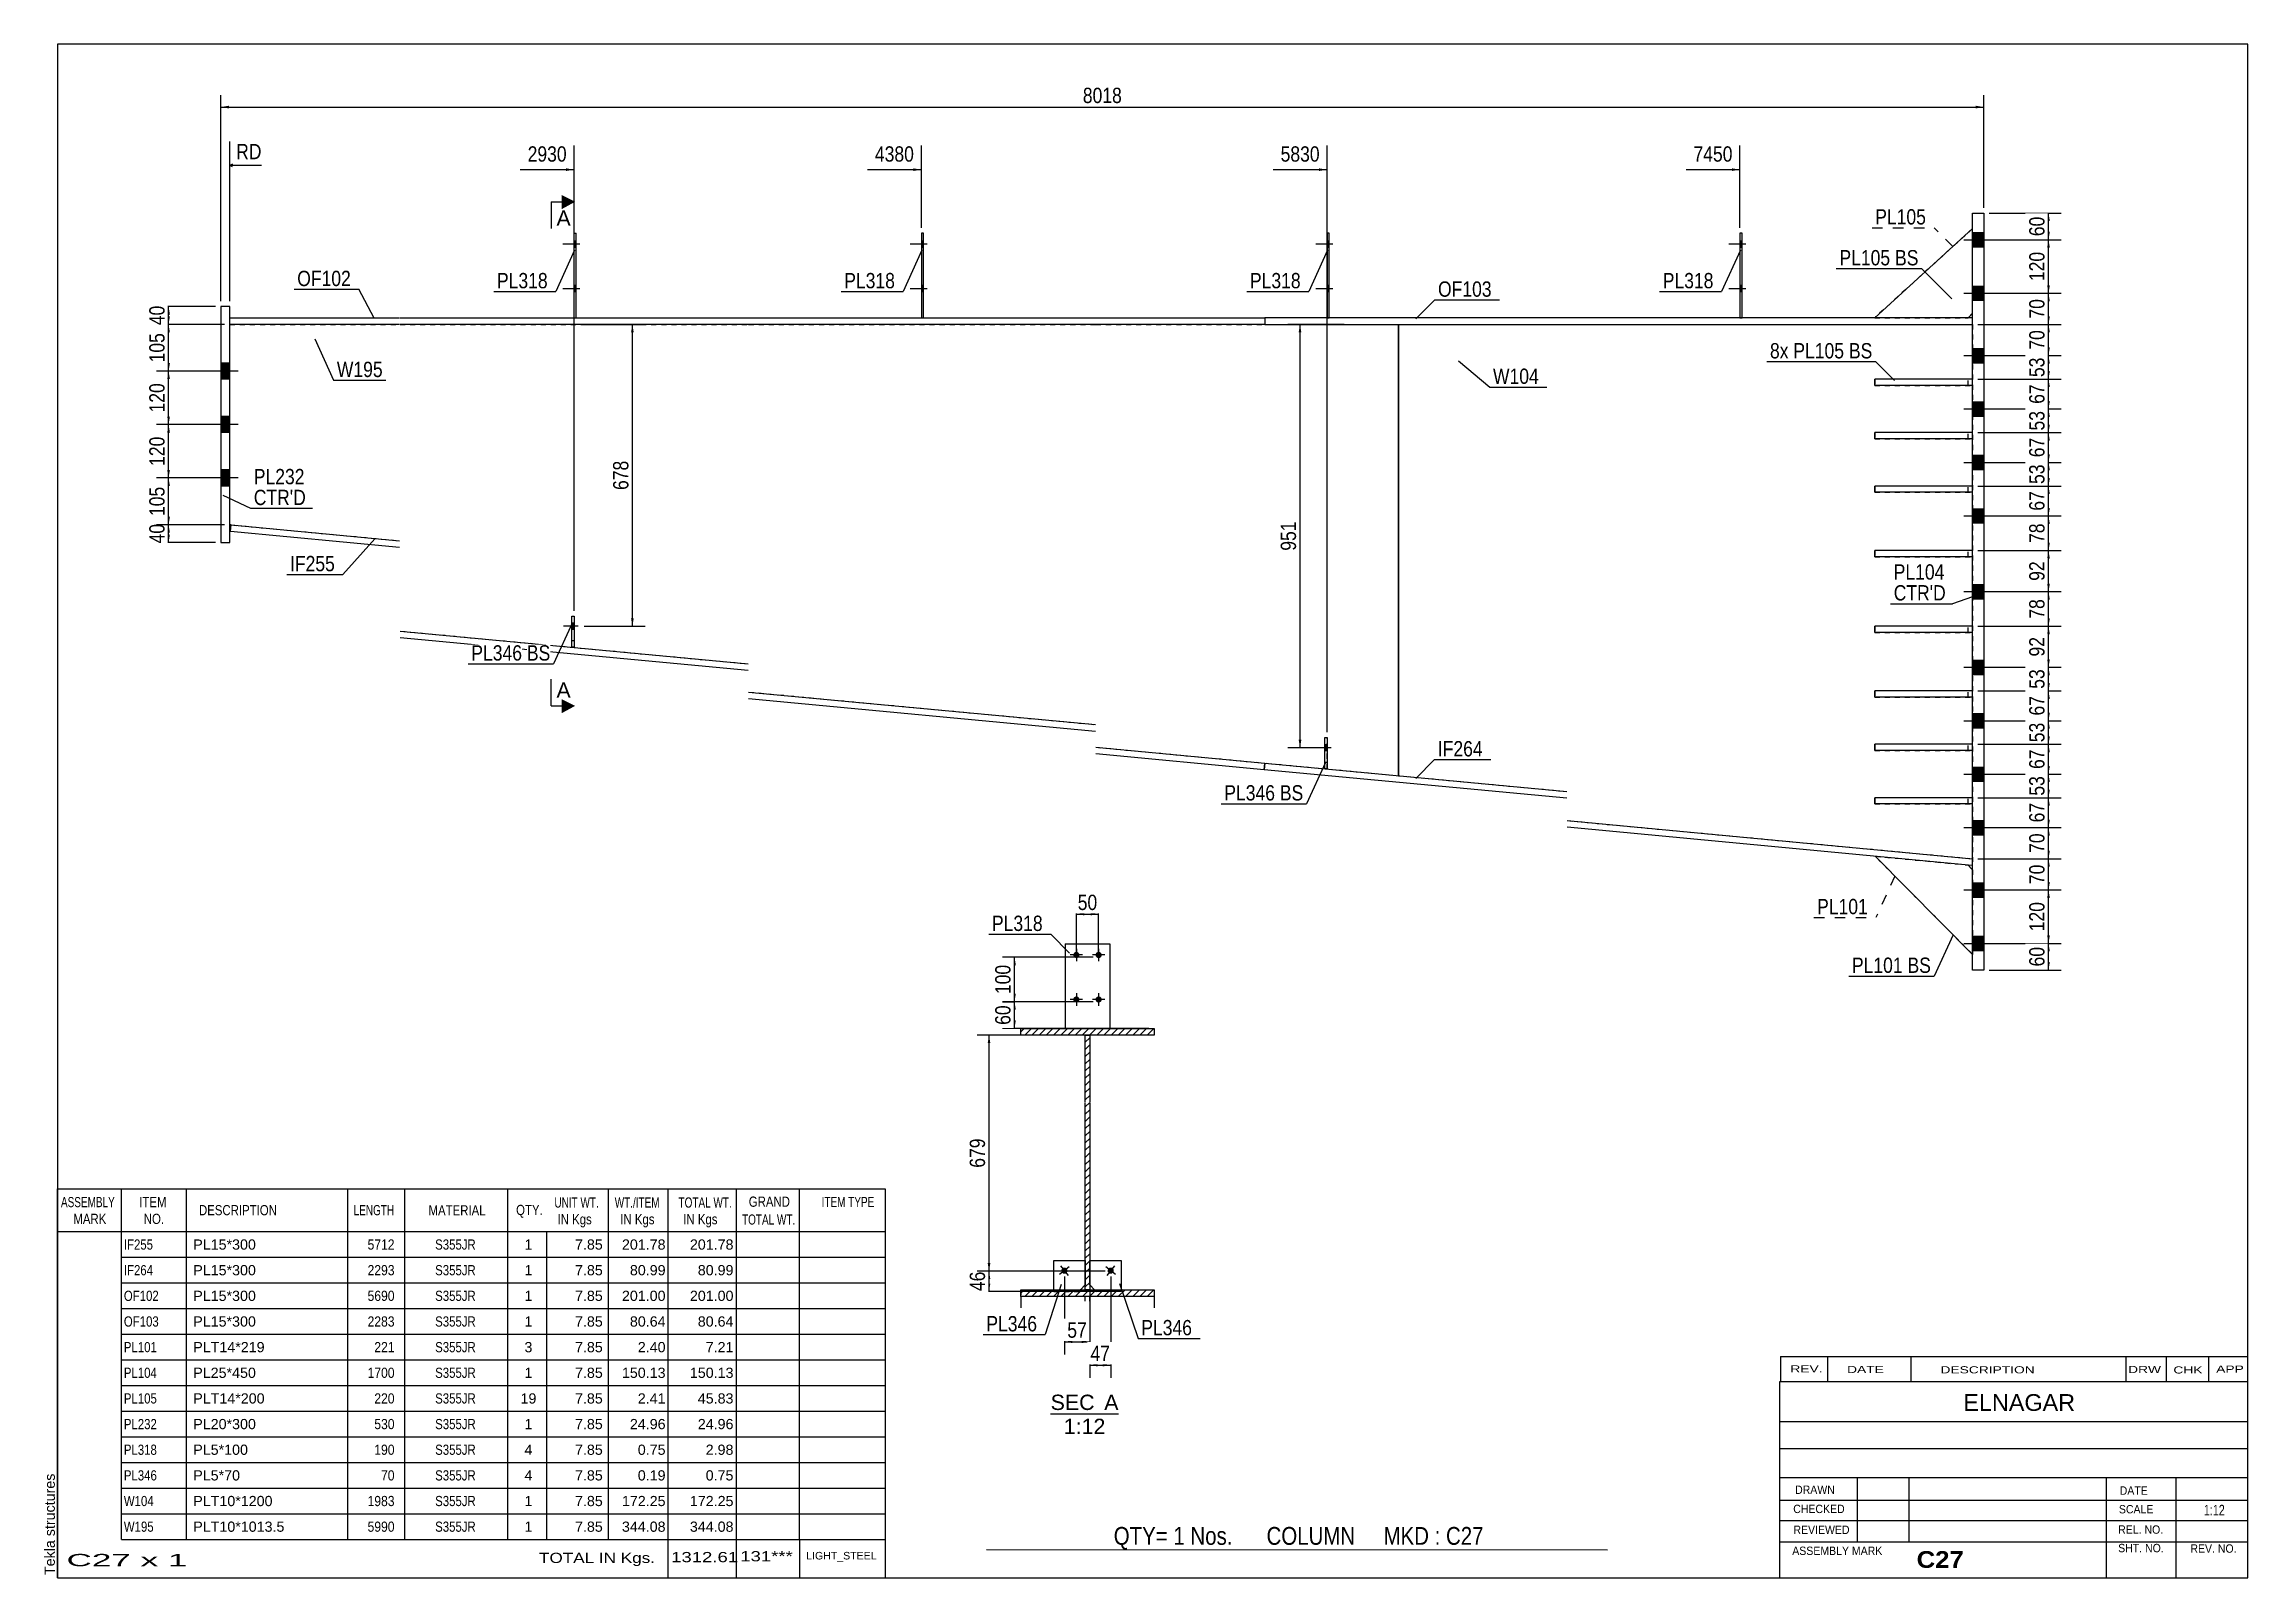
# Model space of a CAD drawing. Header units: millimetres. Extents: x -284 to 128, y -158 to 129.
import ezdxf

# ---------------------------------------------------------------- set-up
doc = ezdxf.new("R2010")
doc.units = ezdxf.units.MM
doc.linetypes.add('DXK_LINE_DOT1', pattern=[1.8814, 0.9407, -0.9407])
doc.linetypes.add('DXK_LINE_DOT2', pattern=[3.9198, 1.9599, -1.9599])
doc.styles.add('Arial', font='ARIAL.TTF', dxfattribs={"height": 0.2})
doc.styles.add('Arial Bold', font='ARIALBD.TTF', dxfattribs={"height": 0.2})
doc.styles.add('Arial Narrow', font='ARIALN.TTF', dxfattribs={"height": 0.2})

# ---------------------------------------------------------------- blocks, each defined once
blk = doc.blocks.new('Unknown-623260394-1210')
at = {"color": 5, "linetype": 'Continuous'}
for p, q in [((128.16, 129.41), (-281.84, 129.41)), ((-281.84, 129.41), (-281.84, -157.59)), ((128.16, -157.59), (128.16, 129.41)), ((-281.84, -157.59), (128.16, -157.59))]:
    blk.add_line(p, q, dxfattribs=at)
at = {"color": 174, "linetype": 'Continuous', "style": 'Arial'}
blk.add_text('Tekla structures', height=1.9102, rotation=90, dxfattribs=at).set_placement((-282.34, -157.09))
blk = doc.blocks.new('Unknown-623260394-12 - 1256')
at = {"color": 1, "linetype": 'Continuous'}
blk.add_line((-95.95, -126.95), (-83.26, -126.95), dxfattribs=at)
at = {"color": 0, "linetype": 'Continuous'}
blk.add_wipeout([(-87.72, -126.2), (-87.72, -123.2), (-95.95, -123.2), (-95.95, -126.2)], dxfattribs=at)
blk.add_wipeout([(-83.26, -126.2), (-83.26, -123.2), (-85.92, -123.2), (-85.92, -126.2)], dxfattribs=at)
blk.add_wipeout([(-85.71, -130.7), (-85.71, -127.7), (-93.49, -127.7), (-93.49, -130.7)], dxfattribs=at)
at = {"color": 136, "linetype": 'Continuous', "style": 'Arial'}
for s, height, p in [('SEC', 2.865, (-95.95, -126.2)), ('A', 2.87, (-85.92, -126.2)), ('1:12', 2.865, (-93.49, -130.7))]:
    blk.add_text(s, height=height, dxfattribs=at).set_placement(p)
blk = doc.blocks.new('Part-623260394-1785 - 1449')
at = {"color": 7, "linetype": 'DXK_LINE_DOT1'}
for p, q in [((-249.58, 76.96), (-217.83, 76.96)), ((-249.58, 39.46), (-249.58, 76.96)), ((-217.73, 76.96), (-152.57, 76.96)), ((-152.47, 76.96), (-87.57, 76.96)), ((-87.47, 76.96), (-30.85, 76.96)), ((-249.33, 39.43), (-217.83, 36.47)), ((-217.73, 19.56), (-152.57, 13.43)), ((-152.47, 8.16), (-87.57, 2.06)), ((-87.47, -2.17), (-30.85, -7.5))]:
    blk.add_line(p, q, dxfattribs=at)
at = {"color": 2, "linetype": 'Continuous'}
for p, q in [((-30.85, -7.5), (-30.85, 76.96)), ((-249.33, 39.43), (-249.58, 39.46))]:
    blk.add_line(p, q, dxfattribs=at)
blk = doc.blocks.new('Bolt-623260394-1721 - 1449')
at = {"linetype": 'Continuous'}
for points in [[(-184.73, 91.37), (-184.73, 92.54), (-185.15, 92.54), (-185.15, 91.37)], [(-184.73, 91.37), (-184.73, 92.54), (-185.15, 92.54), (-185.15, 91.37)], [(-184.73, 83.04), (-184.73, 84.21), (-185.15, 84.21), (-185.15, 83.04)], [(-184.73, 83.04), (-184.73, 84.21), (-185.15, 84.21), (-185.15, 83.04)]]:
    blk.add_hatch(color=3, dxfattribs=at).paths.add_polyline_path(points)
at = {"color": 3, "linetype": 'Continuous'}
for p, q in [((-184.07, 91.96), (-187.23, 91.96)), ((-184.07, 91.96), (-187.23, 91.96)), ((-184.73, 92.54), (-185.15, 92.54)), ((-184.73, 92.54), (-185.15, 92.54)), ((-184.73, 91.37), (-185.15, 91.37)), ((-184.73, 91.37), (-185.15, 91.37)), ((-184.07, 83.62), (-187.23, 83.62)), ((-184.07, 83.62), (-187.23, 83.62)), ((-184.73, 84.21), (-185.15, 84.21)), ((-184.73, 84.21), (-185.15, 84.21)), ((-184.73, 83.04), (-185.15, 83.04)), ((-184.73, 83.04), (-185.15, 83.04))]:
    blk.add_line(p, q, dxfattribs=at)
blk = doc.blocks.new('Bolt-623260394-1593 - 1449')
at = {"linetype": 'Continuous'}
for points in [[(-251.25, 69.71), (-251.25, 66.71), (-249.58, 66.71), (-249.58, 69.71)], [(-251.25, 69.71), (-251.25, 66.71), (-249.58, 66.71), (-249.58, 69.71)], [(-251.25, 59.71), (-251.25, 56.71), (-249.58, 56.71), (-249.58, 59.71)], [(-251.25, 59.71), (-251.25, 56.71), (-249.58, 56.71), (-249.58, 59.71)], [(-251.25, 49.71), (-251.25, 46.71), (-249.58, 46.71), (-249.58, 49.71)], [(-251.25, 49.71), (-251.25, 46.71), (-249.58, 46.71), (-249.58, 49.71)]]:
    blk.add_hatch(color=3, dxfattribs=at).paths.add_polyline_path(points)
at = {"color": 3, "linetype": 'Continuous'}
for p, q in [((-249.58, 69.71), (-251.25, 69.71)), ((-249.58, 69.71), (-251.25, 69.71)), ((-248, 68.21), (-251.25, 68.21)), ((-248, 68.21), (-251.25, 68.21)), ((-249.58, 66.71), (-251.25, 66.71)), ((-249.58, 66.71), (-251.25, 66.71)), ((-249.58, 59.71), (-251.25, 59.71)), ((-249.58, 59.71), (-251.25, 59.71)), ((-248, 58.21), (-251.25, 58.21)), ((-248, 58.21), (-251.25, 58.21)), ((-249.58, 56.71), (-251.25, 56.71)), ((-249.58, 56.71), (-251.25, 56.71)), ((-249.58, 49.71), (-251.25, 49.71)), ((-249.58, 49.71), (-251.25, 49.71)), ((-248, 48.21), (-251.25, 48.21)), ((-248, 48.21), (-251.25, 48.21)), ((-249.58, 46.71), (-251.25, 46.71)), ((-249.58, 46.71), (-251.25, 46.71))]:
    blk.add_line(p, q, dxfattribs=at)
blk = doc.blocks.new('Part-623260394-1472 - 1449')
at = {"color": 2, "linetype": 'Continuous'}
for p, q in [((76.63, -40.96), (58.38, -22.58)), ((75.81, -24.22), (76.63, -25.13))]:
    blk.add_line(p, q, dxfattribs=at)
at = {"color": 7, "linetype": 'DXK_LINE_DOT1'}
for p, q in [((58.38, -22.58), (75.81, -24.22)), ((76.63, -25.13), (76.63, -40.96))]:
    blk.add_line(p, q, dxfattribs=at)
blk = doc.blocks.new('Part-623260394-1914 - 1449')
at = {"color": 7, "linetype": 'DXK_LINE_DOT1'}
for p, q in [((76.63, 34.62), (58.3, 34.62)), ((58.3, 34.62), (58.3, 33.46)), ((58.3, 33.46), (76.63, 33.46)), ((75.8, 33.46), (75.8, 34.62))]:
    blk.add_line(p, q, dxfattribs=at)
blk = doc.blocks.new('Part-623260394-1587 - 1449')
at = {"color": 7, "linetype": 'DXK_LINE_DOT1'}
for p, q in [((-185.57, 16.54), (-185.57, 22.37)), ((-185.57, 22.37), (-185.15, 22.37)), ((-185.15, 22.37), (-185.15, 16.54)), ((-185.57, 17.79), (-185.15, 17.79)), ((-185.15, 16.54), (-185.57, 16.54))]:
    blk.add_line(p, q, dxfattribs=at)
blk = doc.blocks.new('Part-623260394-1494 - 1449')
at = {"color": 7, "linetype": 'DXK_LINE_DOT1'}
for p, q in [((76.63, -40.96), (58.38, -22.58)), ((75.81, -24.22), (76.63, -25.13))]:
    blk.add_line(p, q, dxfattribs=at)
blk = doc.blocks.new('Bolt-623260394-1725 - 1449')
at = {"linetype": 'Continuous'}
blk.add_hatch(color=3, dxfattribs=at).paths.add_polyline_path([(-44.21, -2.86), (-44.21, -1.7), (-44.63, -1.7), (-44.63, -2.86)])
at = {"color": 3, "linetype": 'Continuous'}
for p, q in [((-43.42, -2.28), (-46.17, -2.28)), ((-44.21, -1.7), (-44.63, -1.7)), ((-44.21, -2.86), (-44.63, -2.86))]:
    blk.add_line(p, q, dxfattribs=at)
blk = doc.blocks.new('Part-623260394-1516 - 1449')
at = {"color": 2, "linetype": 'Continuous'}
blk.add_line((-30.85, 76.96), (-30.85, -7.5), dxfattribs=at)
at = {"color": 7, "linetype": 'DXK_LINE_DOT1'}
for p, q in [((-30.85, 76.96), (0.65, 76.96)), ((0.75, 76.96), (76.63, 76.96)), ((76.63, 76.96), (76.63, -23.04)), ((-30.85, -7.5), (0.65, -10.46)), ((0.75, -15.9), (76.63, -23.04))]:
    blk.add_line(p, q, dxfattribs=at)
blk = doc.blocks.new('Part-623260394-1538 - 1449')
at = {"color": 2, "linetype": 'Continuous'}
for p, q in [((-249.58, 76.96), (-249.58, 78.21)), ((-249.58, 78.21), (-217.83, 78.21)), ((-217.83, 76.96), (-249.58, 76.96)), ((-217.73, 78.21), (-152.57, 78.21)), ((-152.57, 76.96), (-217.73, 76.96)), ((-152.47, 78.21), (-87.57, 78.21)), ((-87.57, 76.96), (-152.47, 76.96)), ((-87.47, 78.21), (-55.85, 78.21)), ((-55.85, 76.96), (-87.47, 76.96)), ((-55.85, 78.21), (-55.85, 76.96))]:
    blk.add_line(p, q, dxfattribs=at)
blk = doc.blocks.new('Part-623260394-1801 - 1449')
at = {"color": 2, "linetype": 'Continuous'}
for p, q in [((-43.8, 94.04), (-44.21, 94.04)), ((-44.21, 94.04), (-44.21, 78.21)), ((-43.8, 78.21), (-43.8, 94.04))]:
    blk.add_line(p, q, dxfattribs=at)
at = {"color": 7, "linetype": 'DXK_LINE_DOT1'}
blk.add_line((-44.21, 78.21), (-43.8, 78.21), dxfattribs=at)
blk = doc.blocks.new('Part-623260394-1560 - 1449')
at = {"color": 2, "linetype": 'Continuous'}
for p, q in [((-44.63, -6.2), (-44.63, -0.36)), ((-44.63, -0.36), (-44.21, -0.36)), ((-44.21, -0.36), (-44.21, -6.2)), ((-44.21, -6.2), (-44.63, -6.2))]:
    blk.add_line(p, q, dxfattribs=at)
at = {"color": 7, "linetype": 'DXK_LINE_DOT1'}
blk.add_line((-44.63, -4.95), (-44.21, -4.95), dxfattribs=at)
blk = doc.blocks.new('Part-623260394-1909 - 1449')
at = {"color": 2, "linetype": 'Continuous'}
for p, q in [((58.3, 19.29), (58.3, 20.46)), ((76.63, 20.46), (58.3, 20.46)), ((76.63, 19.29), (58.3, 19.29))]:
    blk.add_line(p, q, dxfattribs=at)
blk = doc.blocks.new('Part-623260394-1646 - 1449')
at = {"color": 2, "linetype": 'Continuous'}
for p, q in [((-249.58, 80.29), (-251.25, 80.29)), ((-251.25, 80.29), (-251.25, 36.12)), ((-249.58, 36.12), (-249.58, 80.29)), ((-251.25, 36.12), (-249.58, 36.12))]:
    blk.add_line(p, q, dxfattribs=at)
blk = doc.blocks.new('Part-623260394-1582 - 1449')
at = {"color": 7, "linetype": 'DXK_LINE_DOT1'}
for p, q in [((-44.63, -6.2), (-44.63, -0.36)), ((-44.63, -0.36), (-44.21, -0.36)), ((-44.21, -6.2), (-44.21, -0.36)), ((-44.21, -6.2), (-44.63, -6.2))]:
    blk.add_line(p, q, dxfattribs=at)
blk = doc.blocks.new('Bolt-623260394-1720 - 1449')
at = {"linetype": 'Continuous'}
for points in [[(-119.73, 91.37), (-119.73, 92.54), (-120.15, 92.54), (-120.15, 91.37)], [(-119.73, 91.37), (-119.73, 92.54), (-120.15, 92.54), (-120.15, 91.37)], [(-119.73, 83.04), (-119.73, 84.21), (-120.15, 84.21), (-120.15, 83.04)], [(-119.73, 83.04), (-119.73, 84.21), (-120.15, 84.21), (-120.15, 83.04)]]:
    blk.add_hatch(color=3, dxfattribs=at).paths.add_polyline_path(points)
at = {"color": 3, "linetype": 'Continuous'}
for p, q in [((-119.07, 91.96), (-122.23, 91.96)), ((-119.07, 91.96), (-122.23, 91.96)), ((-119.73, 92.54), (-120.15, 92.54)), ((-119.73, 92.54), (-120.15, 92.54)), ((-119.73, 91.37), (-120.15, 91.37)), ((-119.73, 91.37), (-120.15, 91.37)), ((-119.07, 83.62), (-122.23, 83.62)), ((-119.07, 83.62), (-122.23, 83.62)), ((-119.73, 84.21), (-120.15, 84.21)), ((-119.73, 84.21), (-120.15, 84.21)), ((-119.73, 83.04), (-120.15, 83.04)), ((-119.73, 83.04), (-120.15, 83.04))]:
    blk.add_line(p, q, dxfattribs=at)
blk = doc.blocks.new('Part-623260394-1592 - 1449')
at = {"color": 2, "linetype": 'Continuous'}
for p, q in [((-185.15, 78.21), (-185.15, 94.04)), ((-185.15, 94.04), (-184.73, 94.04)), ((-184.73, 78.21), (-184.73, 94.04))]:
    blk.add_line(p, q, dxfattribs=at)
at = {"color": 7, "linetype": 'DXK_LINE_DOT1'}
blk.add_line((-185.15, 78.21), (-184.73, 78.21), dxfattribs=at)
blk = doc.blocks.new('Part-623260394-1697 - 1449')
at = {"color": 2, "linetype": 'Continuous'}
for p, q in [((76.63, 97.79), (78.72, 97.79)), ((76.63, -43.88), (76.63, 97.79)), ((78.72, 97.79), (78.72, -43.88)), ((78.72, -43.88), (76.63, -43.88))]:
    blk.add_line(p, q, dxfattribs=at)
blk = doc.blocks.new('Part-623260394-1719 - 1449')
at = {"color": 7, "linetype": 'DXK_LINE_DOT1'}
for p, q in [((76.63, 94.87), (58.3, 78.21)), ((76.63, 79.04), (76.63, 94.87)), ((75.8, 78.21), (76.63, 79.04)), ((58.3, 78.21), (75.8, 78.21))]:
    blk.add_line(p, q, dxfattribs=at)
blk = doc.blocks.new('Part-623260394-1857 - 1449')
at = {"color": 2, "linetype": 'Continuous'}
for p, q in [((58.3, -12.79), (58.3, -11.63)), ((76.63, -11.63), (58.3, -11.63)), ((76.63, -12.79), (58.3, -12.79))]:
    blk.add_line(p, q, dxfattribs=at)
at = {"color": 7, "linetype": 'DXK_LINE_DOT1'}
blk.add_line((75.8, -12.79), (75.8, -11.63), dxfattribs=at)
blk = doc.blocks.new('Bolt-623260394-1786 - 1449')
at = {"linetype": 'Continuous'}
for points in [[(76.63, 94.12), (76.63, 91.46), (78.72, 91.46), (78.72, 94.12)], [(76.63, 94.12), (76.63, 91.46), (78.72, 91.46), (78.72, 94.12)], [(76.63, 94.12), (76.63, 91.46), (78.72, 91.46), (78.72, 94.12)], [(76.63, 94.12), (76.63, 91.46), (78.72, 91.46), (78.72, 94.12)], [(76.63, 84.12), (76.63, 81.46), (78.72, 81.46), (78.72, 84.12)], [(76.63, 84.12), (76.63, 81.46), (78.72, 81.46), (78.72, 84.12)], [(76.63, 84.12), (76.63, 81.46), (78.72, 81.46), (78.72, 84.12)], [(76.63, 84.12), (76.63, 81.46), (78.72, 81.46), (78.72, 84.12)], [(76.63, 72.46), (76.63, 69.79), (78.72, 69.79), (78.72, 72.46)], [(76.63, 72.46), (76.63, 69.79), (78.72, 69.79), (78.72, 72.46)], [(76.63, 72.46), (76.63, 69.79), (78.72, 69.79), (78.72, 72.46)], [(76.63, 72.46), (76.63, 69.79), (78.72, 69.79), (78.72, 72.46)], [(76.63, 62.46), (76.63, 59.79), (78.72, 59.79), (78.72, 62.46)], [(76.63, 62.46), (76.63, 59.79), (78.72, 59.79), (78.72, 62.46)], [(76.63, 62.46), (76.63, 59.79), (78.72, 59.79), (78.72, 62.46)], [(76.63, 62.46), (76.63, 59.79), (78.72, 59.79), (78.72, 62.46)], [(76.63, 52.46), (76.63, 49.79), (78.72, 49.79), (78.72, 52.46)], [(76.63, 52.46), (76.63, 49.79), (78.72, 49.79), (78.72, 52.46)], [(76.63, 52.46), (76.63, 49.79), (78.72, 49.79), (78.72, 52.46)], [(76.63, 52.46), (76.63, 49.79), (78.72, 49.79), (78.72, 52.46)], [(76.63, 42.46), (76.63, 39.79), (78.72, 39.79), (78.72, 42.46)], [(76.63, 42.46), (76.63, 39.79), (78.72, 39.79), (78.72, 42.46)], [(76.63, 42.46), (76.63, 39.79), (78.72, 39.79), (78.72, 42.46)], [(76.63, 42.46), (76.63, 39.79), (78.72, 39.79), (78.72, 42.46)], [(76.63, 28.29), (76.63, 25.62), (78.72, 25.62), (78.72, 28.29)], [(76.63, 28.29), (76.63, 25.62), (78.72, 25.62), (78.72, 28.29)], [(76.63, 28.29), (76.63, 25.62), (78.72, 25.62), (78.72, 28.29)], [(76.63, 28.29), (76.63, 25.62), (78.72, 25.62), (78.72, 28.29)], [(76.63, 14.12), (76.63, 11.46), (78.72, 11.46), (78.72, 14.12)], [(76.63, 14.12), (76.63, 11.46), (78.72, 11.46), (78.72, 14.12)], [(76.63, 14.12), (76.63, 11.46), (78.72, 11.46), (78.72, 14.12)], [(76.63, 14.12), (76.63, 11.46), (78.72, 11.46), (78.72, 14.12)], [(76.63, 4.12), (76.63, 1.46), (78.72, 1.46), (78.72, 4.12)], [(76.63, 4.12), (76.63, 1.46), (78.72, 1.46), (78.72, 4.12)], [(76.63, 4.12), (76.63, 1.46), (78.72, 1.46), (78.72, 4.12)], [(76.63, 4.12), (76.63, 1.46), (78.72, 1.46), (78.72, 4.12)], [(76.63, -5.88), (76.63, -8.54), (78.72, -8.54), (78.72, -5.88)], [(76.63, -5.88), (76.63, -8.54), (78.72, -8.54), (78.72, -5.88)], [(76.63, -5.88), (76.63, -8.54), (78.72, -8.54), (78.72, -5.88)], [(76.63, -5.88), (76.63, -8.54), (78.72, -8.54), (78.72, -5.88)], [(76.63, -15.88), (76.63, -18.54), (78.72, -18.54), (78.72, -15.88)], [(76.63, -15.88), (76.63, -18.54), (78.72, -18.54), (78.72, -15.88)], [(76.63, -15.88), (76.63, -18.54), (78.72, -18.54), (78.72, -15.88)], [(76.63, -15.88), (76.63, -18.54), (78.72, -18.54), (78.72, -15.88)], [(76.63, -27.54), (76.63, -30.21), (78.72, -30.21), (78.72, -27.54)], [(76.63, -27.54), (76.63, -30.21), (78.72, -30.21), (78.72, -27.54)], [(76.63, -27.54), (76.63, -30.21), (78.72, -30.21), (78.72, -27.54)], [(76.63, -27.54), (76.63, -30.21), (78.72, -30.21), (78.72, -27.54)], [(76.63, -37.54), (76.63, -40.21), (78.72, -40.21), (78.72, -37.54)], [(76.63, -37.54), (76.63, -40.21), (78.72, -40.21), (78.72, -37.54)], [(76.63, -37.54), (76.63, -40.21), (78.72, -40.21), (78.72, -37.54)], [(76.63, -37.54), (76.63, -40.21), (78.72, -40.21), (78.72, -37.54)]]:
    blk.add_hatch(color=3, dxfattribs=at).paths.add_polyline_path(points)
at = {"color": 3, "linetype": 'Continuous'}
for p, q in [((74.99, 92.79), (84.97, 92.79)), ((74.99, 92.79), (84.97, 92.79)), ((74.99, 92.79), (84.97, 92.79)), ((74.99, 92.79), (84.97, 92.79)), ((76.63, 94.12), (78.72, 94.12)), ((76.63, 94.12), (78.72, 94.12)), ((76.63, 94.12), (78.72, 94.12)), ((76.63, 94.12), (78.72, 94.12)), ((76.63, 91.46), (78.72, 91.46)), ((76.63, 91.46), (78.72, 91.46)), ((76.63, 91.46), (78.72, 91.46)), ((76.63, 91.46), (78.72, 91.46)), ((74.99, 82.79), (84.97, 82.79)), ((74.99, 82.79), (84.97, 82.79)), ((74.99, 82.79), (84.97, 82.79)), ((74.99, 82.79), (84.97, 82.79)), ((76.63, 84.12), (78.72, 84.12)), ((76.63, 84.12), (78.72, 84.12)), ((76.63, 84.12), (78.72, 84.12)), ((76.63, 84.12), (78.72, 84.12)), ((76.63, 81.46), (78.72, 81.46)), ((76.63, 81.46), (78.72, 81.46)), ((76.63, 81.46), (78.72, 81.46)), ((76.63, 81.46), (78.72, 81.46)), ((74.99, 71.12), (84.97, 71.12)), ((74.99, 71.12), (84.97, 71.12)), ((74.99, 71.12), (84.97, 71.12)), ((74.99, 71.12), (84.97, 71.12)), ((76.63, 72.46), (78.72, 72.46)), ((76.63, 72.46), (78.72, 72.46)), ((76.63, 72.46), (78.72, 72.46)), ((76.63, 72.46), (78.72, 72.46)), ((76.63, 69.79), (78.72, 69.79)), ((76.63, 69.79), (78.72, 69.79)), ((76.63, 69.79), (78.72, 69.79)), ((76.63, 69.79), (78.72, 69.79)), ((76.63, 62.46), (78.72, 62.46)), ((76.63, 62.46), (78.72, 62.46)), ((76.63, 62.46), (78.72, 62.46)), ((76.63, 62.46), (78.72, 62.46)), ((74.99, 61.12), (84.97, 61.12)), ((74.99, 61.12), (84.97, 61.12)), ((74.99, 61.12), (84.97, 61.12)), ((74.99, 61.12), (84.97, 61.12)), ((76.63, 59.79), (78.72, 59.79)), ((76.63, 59.79), (78.72, 59.79)), ((76.63, 59.79), (78.72, 59.79)), ((76.63, 59.79), (78.72, 59.79)), ((74.99, 51.12), (84.97, 51.12)), ((74.99, 51.12), (84.97, 51.12)), ((74.99, 51.12), (84.97, 51.12)), ((74.99, 51.12), (84.97, 51.12)), ((76.63, 52.46), (78.72, 52.46)), ((76.63, 52.46), (78.72, 52.46)), ((76.63, 52.46), (78.72, 52.46)), ((76.63, 52.46), (78.72, 52.46)), ((76.63, 49.79), (78.72, 49.79)), ((76.63, 49.79), (78.72, 49.79)), ((76.63, 49.79), (78.72, 49.79)), ((76.63, 49.79), (78.72, 49.79)), ((76.63, 42.46), (78.72, 42.46)), ((76.63, 42.46), (78.72, 42.46)), ((76.63, 42.46), (78.72, 42.46)), ((76.63, 42.46), (78.72, 42.46)), ((74.99, 41.12), (84.97, 41.12)), ((74.99, 41.12), (84.97, 41.12)), ((74.99, 41.12), (84.97, 41.12)), ((74.99, 41.12), (84.97, 41.12)), ((76.63, 39.79), (78.72, 39.79)), ((76.63, 39.79), (78.72, 39.79)), ((76.63, 39.79), (78.72, 39.79)), ((76.63, 39.79), (78.72, 39.79)), ((74.99, 26.96), (84.97, 26.96)), ((74.99, 26.96), (84.97, 26.96)), ((74.99, 26.96), (84.97, 26.96)), ((74.99, 26.96), (84.97, 26.96)), ((76.63, 28.29), (78.72, 28.29)), ((76.63, 28.29), (78.72, 28.29)), ((76.63, 28.29), (78.72, 28.29)), ((76.63, 28.29), (78.72, 28.29)), ((76.63, 25.62), (78.72, 25.62)), ((76.63, 25.62), (78.72, 25.62)), ((76.63, 25.62), (78.72, 25.62)), ((76.63, 25.62), (78.72, 25.62)), ((74.99, 12.79), (84.97, 12.79)), ((74.99, 12.79), (84.97, 12.79)), ((74.99, 12.79), (84.97, 12.79)), ((74.99, 12.79), (84.97, 12.79)), ((76.63, 14.12), (78.72, 14.12)), ((76.63, 14.12), (78.72, 14.12)), ((76.63, 14.12), (78.72, 14.12)), ((76.63, 14.12), (78.72, 14.12)), ((76.63, 11.46), (78.72, 11.46)), ((76.63, 11.46), (78.72, 11.46)), ((76.63, 11.46), (78.72, 11.46)), ((76.63, 11.46), (78.72, 11.46)), ((74.99, 2.79), (84.97, 2.79)), ((74.99, 2.79), (84.97, 2.79)), ((74.99, 2.79), (84.97, 2.79)), ((74.99, 2.79), (84.97, 2.79)), ((76.63, 4.12), (78.72, 4.12)), ((76.63, 4.12), (78.72, 4.12)), ((76.63, 4.12), (78.72, 4.12)), ((76.63, 4.12), (78.72, 4.12)), ((76.63, 1.46), (78.72, 1.46)), ((76.63, 1.46), (78.72, 1.46)), ((76.63, 1.46), (78.72, 1.46)), ((76.63, 1.46), (78.72, 1.46)), ((74.99, -7.21), (84.97, -7.21)), ((74.99, -7.21), (84.97, -7.21)), ((74.99, -7.21), (84.97, -7.21)), ((74.99, -7.21), (84.97, -7.21)), ((76.63, -5.88), (78.72, -5.88)), ((76.63, -5.88), (78.72, -5.88)), ((76.63, -5.88), (78.72, -5.88)), ((76.63, -5.88), (78.72, -5.88)), ((76.63, -8.54), (78.72, -8.54)), ((76.63, -8.54), (78.72, -8.54)), ((76.63, -8.54), (78.72, -8.54)), ((76.63, -8.54), (78.72, -8.54)), ((76.63, -15.88), (78.72, -15.88)), ((76.63, -15.88), (78.72, -15.88)), ((76.63, -15.88), (78.72, -15.88)), ((76.63, -15.88), (78.72, -15.88)), ((74.99, -17.21), (84.97, -17.21)), ((74.99, -17.21), (84.97, -17.21)), ((74.99, -17.21), (84.97, -17.21)), ((74.99, -17.21), (84.97, -17.21)), ((76.63, -18.54), (78.72, -18.54)), ((76.63, -18.54), (78.72, -18.54)), ((76.63, -18.54), (78.72, -18.54)), ((76.63, -18.54), (78.72, -18.54)), ((74.99, -28.88), (84.97, -28.88)), ((74.99, -28.88), (84.97, -28.88)), ((74.99, -28.88), (84.97, -28.88)), ((74.99, -28.88), (84.97, -28.88)), ((76.63, -27.54), (78.72, -27.54)), ((76.63, -27.54), (78.72, -27.54)), ((76.63, -27.54), (78.72, -27.54)), ((76.63, -27.54), (78.72, -27.54)), ((76.63, -30.21), (78.72, -30.21)), ((76.63, -30.21), (78.72, -30.21)), ((76.63, -30.21), (78.72, -30.21)), ((76.63, -30.21), (78.72, -30.21)), ((74.99, -38.88), (84.97, -38.88)), ((74.99, -38.88), (84.97, -38.88)), ((74.99, -38.88), (84.97, -38.88)), ((74.99, -38.88), (84.97, -38.88)), ((76.63, -37.54), (78.72, -37.54)), ((76.63, -37.54), (78.72, -37.54)), ((76.63, -37.54), (78.72, -37.54)), ((76.63, -37.54), (78.72, -37.54)), ((76.63, -40.21), (78.72, -40.21)), ((76.63, -40.21), (78.72, -40.21)), ((76.63, -40.21), (78.72, -40.21)), ((76.63, -40.21), (78.72, -40.21))]:
    blk.add_line(p, q, dxfattribs=at)
blk = doc.blocks.new('Bolt-623260394-1722 - 1449')
at = {"color": 3, "linetype": 'DXK_LINE_DOT2'}
for p, q in [((-185.15, 21.04), (-185.57, 21.04)), ((-184.36, 20.45), (-187.11, 20.45)), ((-185.15, 19.87), (-185.57, 19.87))]:
    blk.add_line(p, q, dxfattribs=at)
blk = doc.blocks.new('Bolt-623260394-1723 - 1449')
at = {"linetype": 'Continuous'}
blk.add_hatch(color=3, dxfattribs=at).paths.add_polyline_path([(-185.15, 19.87), (-185.15, 21.04), (-185.57, 21.04), (-185.57, 19.87)])
at = {"color": 3, "linetype": 'Continuous'}
for p, q in [((-185.15, 21.04), (-185.57, 21.04)), ((-184.36, 20.45), (-187.11, 20.45)), ((-185.15, 19.87), (-185.57, 19.87))]:
    blk.add_line(p, q, dxfattribs=at)
blk = doc.blocks.new('Part-623260394-1979 - 1449')
at = {"color": 2, "linetype": 'Continuous'}
for p, q in [((58.3, 65.54), (58.3, 66.71)), ((76.63, 66.71), (58.3, 66.71)), ((76.63, 65.54), (58.3, 65.54))]:
    blk.add_line(p, q, dxfattribs=at)
at = {"color": 7, "linetype": 'DXK_LINE_DOT1'}
blk.add_line((75.8, 65.54), (75.8, 66.71), dxfattribs=at)
blk = doc.blocks.new('Bolt-623260394-1724 - 1449')
at = {"color": 3, "linetype": 'DXK_LINE_DOT2'}
for p, q in [((-43.42, -2.28), (-46.17, -2.28)), ((-44.21, -1.7), (-44.63, -1.7)), ((-44.21, -2.86), (-44.63, -2.86))]:
    blk.add_line(p, q, dxfattribs=at)
blk = doc.blocks.new('Part-623260394-1984 - 1449')
at = {"color": 7, "linetype": 'DXK_LINE_DOT1'}
for p, q in [((76.63, 66.71), (58.3, 66.71)), ((58.3, 66.71), (58.3, 65.54)), ((58.3, 65.54), (76.63, 65.54))]:
    blk.add_line(p, q, dxfattribs=at)
blk = doc.blocks.new('Part-623260394-1747 - 1449')
at = {"color": 2, "linetype": 'Continuous'}
for p, q in [((-249.45, 38.19), (-249.33, 39.43)), ((-217.83, 35.22), (-249.45, 38.19)), ((-249.33, 39.43), (-217.83, 36.47)), ((-217.73, 19.56), (-152.57, 13.43)), ((-152.57, 12.17), (-217.73, 18.3)), ((-152.47, 8.16), (-87.57, 2.06)), ((-87.57, 0.8), (-152.47, 6.91)), ((-87.47, -2.17), (-55.85, -5.15)), ((-55.97, -6.39), (-87.47, -3.43)), ((-55.85, -5.15), (-55.97, -6.39))]:
    blk.add_line(p, q, dxfattribs=at)
blk = doc.blocks.new('Part-623260394-1769 - 1449')
at = {"color": 2, "linetype": 'Continuous'}
for p, q in [((-55.97, -6.39), (-55.85, -5.15)), ((0.65, -11.72), (-55.97, -6.39)), ((-55.85, -5.15), (0.65, -10.46)), ((0.75, -15.9), (76.63, -23.04)), ((76.52, -24.29), (0.75, -17.16)), ((76.63, -23.04), (76.52, -24.29))]:
    blk.add_line(p, q, dxfattribs=at)
blk = doc.blocks.new('Part-623260394-1904 - 1449')
at = {"color": 7, "linetype": 'DXK_LINE_DOT1'}
for p, q in [((76.63, 20.46), (58.3, 20.46)), ((58.3, 20.46), (58.3, 19.29)), ((58.3, 19.29), (76.63, 19.29)), ((75.8, 19.29), (75.8, 20.46))]:
    blk.add_line(p, q, dxfattribs=at)
blk = doc.blocks.new('Part-623260394-1796 - 1449')
at = {"color": 2, "linetype": 'Continuous'}
for p, q in [((33.48, 94.04), (33.07, 94.04)), ((33.07, 94.04), (33.07, 78.21)), ((33.48, 78.21), (33.48, 94.04))]:
    blk.add_line(p, q, dxfattribs=at)
at = {"color": 7, "linetype": 'DXK_LINE_DOT1'}
blk.add_line((33.07, 78.21), (33.48, 78.21), dxfattribs=at)
blk = doc.blocks.new('Part-623260394-1989 - 1449')
at = {"color": 2, "linetype": 'Continuous'}
for p, q in [((58.3, 55.54), (58.3, 56.71)), ((76.63, 56.71), (58.3, 56.71)), ((76.63, 55.54), (58.3, 55.54))]:
    blk.add_line(p, q, dxfattribs=at)
at = {"color": 7, "linetype": 'DXK_LINE_DOT1'}
blk.add_line((75.8, 55.54), (75.8, 56.71), dxfattribs=at)
blk = doc.blocks.new('Part-623260394-1806 - 1449')
at = {"color": 2, "linetype": 'Continuous'}
for p, q in [((-119.73, 94.04), (-120.15, 94.04)), ((-120.15, 94.04), (-120.15, 78.21)), ((-119.73, 78.21), (-119.73, 94.04))]:
    blk.add_line(p, q, dxfattribs=at)
at = {"color": 7, "linetype": 'DXK_LINE_DOT1'}
blk.add_line((-120.15, 78.21), (-119.73, 78.21), dxfattribs=at)
blk = doc.blocks.new('Part-623260394-1952 - 1449')
at = {"color": 2, "linetype": 'Continuous'}
for p, q in [((76.63, 94.87), (58.3, 78.21)), ((75.8, 78.21), (76.63, 79.04))]:
    blk.add_line(p, q, dxfattribs=at)
blk = doc.blocks.new('Part-623260394-1828 - 1449')
at = {"color": 2, "linetype": 'Continuous'}
for p, q in [((-55.85, 78.21), (-55.85, 76.96)), ((0.65, 78.21), (-55.85, 78.21)), ((-55.85, 76.96), (0.65, 76.96)), ((76.63, 78.21), (0.75, 78.21)), ((0.75, 76.96), (76.63, 76.96))]:
    blk.add_line(p, q, dxfattribs=at)
at = {"color": 7, "linetype": 'DXK_LINE_DOT1'}
blk.add_line((76.63, 76.96), (76.63, 78.21), dxfattribs=at)
blk = doc.blocks.new('Part-623260394-1833 - 1449')
at = {"color": 2, "linetype": 'Continuous'}
for p, q in [((-185.57, 16.54), (-185.57, 22.37)), ((-185.57, 22.37), (-185.15, 22.37)), ((-185.15, 22.37), (-185.15, 16.54)), ((-185.15, 16.54), (-185.57, 16.54))]:
    blk.add_line(p, q, dxfattribs=at)
blk = doc.blocks.new('Bolt-623260394-1834 - 1449')
at = {"linetype": 'Continuous'}
for points in [[(33.48, 91.37), (33.48, 92.54), (33.07, 92.54), (33.07, 91.37)], [(33.48, 91.37), (33.48, 92.54), (33.07, 92.54), (33.07, 91.37)], [(33.48, 83.04), (33.48, 84.21), (33.07, 84.21), (33.07, 83.04)], [(33.48, 83.04), (33.48, 84.21), (33.07, 84.21), (33.07, 83.04)]]:
    blk.add_hatch(color=3, dxfattribs=at).paths.add_polyline_path(points)
at = {"color": 3, "linetype": 'Continuous'}
for p, q in [((34.15, 91.96), (30.98, 91.96)), ((34.15, 91.96), (30.98, 91.96)), ((33.48, 92.54), (33.07, 92.54)), ((33.48, 92.54), (33.07, 92.54)), ((33.48, 91.37), (33.07, 91.37)), ((33.48, 91.37), (33.07, 91.37)), ((34.15, 83.62), (30.98, 83.62)), ((34.15, 83.62), (30.98, 83.62)), ((33.48, 84.21), (33.07, 84.21)), ((33.48, 84.21), (33.07, 84.21)), ((33.48, 83.04), (33.07, 83.04)), ((33.48, 83.04), (33.07, 83.04))]:
    blk.add_line(p, q, dxfattribs=at)
blk = doc.blocks.new('Part-623260394-1899 - 1449')
at = {"color": 2, "linetype": 'Continuous'}
for p, q in [((58.3, 7.21), (58.3, 8.37)), ((76.63, 8.37), (58.3, 8.37)), ((76.63, 7.21), (58.3, 7.21))]:
    blk.add_line(p, q, dxfattribs=at)
blk = doc.blocks.new('Bolt-623260394-1835 - 1449')
at = {"linetype": 'Continuous'}
for points in [[(-43.8, 91.37), (-43.8, 92.54), (-44.21, 92.54), (-44.21, 91.37)], [(-43.8, 91.37), (-43.8, 92.54), (-44.21, 92.54), (-44.21, 91.37)], [(-43.8, 83.04), (-43.8, 84.21), (-44.21, 84.21), (-44.21, 83.04)], [(-43.8, 83.04), (-43.8, 84.21), (-44.21, 84.21), (-44.21, 83.04)]]:
    blk.add_hatch(color=3, dxfattribs=at).paths.add_polyline_path(points)
at = {"color": 3, "linetype": 'Continuous'}
for p, q in [((-43.13, 91.96), (-46.3, 91.96)), ((-43.13, 91.96), (-46.3, 91.96)), ((-43.8, 92.54), (-44.21, 92.54)), ((-43.8, 92.54), (-44.21, 92.54)), ((-43.8, 91.37), (-44.21, 91.37)), ((-43.8, 91.37), (-44.21, 91.37)), ((-43.13, 83.62), (-46.3, 83.62)), ((-43.13, 83.62), (-46.3, 83.62)), ((-43.8, 84.21), (-44.21, 84.21)), ((-43.8, 84.21), (-44.21, 84.21)), ((-43.8, 83.04), (-44.21, 83.04)), ((-43.8, 83.04), (-44.21, 83.04))]:
    blk.add_line(p, q, dxfattribs=at)
blk = doc.blocks.new('Part-623260394-1879 - 1449')
at = {"color": 7, "linetype": 'DXK_LINE_DOT1'}
for p, q in [((76.63, -11.63), (58.3, -11.63)), ((58.3, -11.63), (58.3, -12.79)), ((58.3, -12.79), (76.63, -12.79))]:
    blk.add_line(p, q, dxfattribs=at)
blk = doc.blocks.new('Part-623260394-1884 - 1449')
at = {"color": 7, "linetype": 'DXK_LINE_DOT1'}
for p, q in [((76.63, -1.63), (58.3, -1.63)), ((58.3, -1.63), (58.3, -2.79)), ((58.3, -2.79), (76.63, -2.79)), ((75.8, -2.79), (75.8, -1.63))]:
    blk.add_line(p, q, dxfattribs=at)
blk = doc.blocks.new('Part-623260394-1889 - 1449')
at = {"color": 2, "linetype": 'Continuous'}
for p, q in [((58.3, -2.79), (58.3, -1.63)), ((76.63, -1.63), (58.3, -1.63)), ((76.63, -2.79), (58.3, -2.79))]:
    blk.add_line(p, q, dxfattribs=at)
blk = doc.blocks.new('Part-623260394-1894 - 1449')
at = {"color": 7, "linetype": 'DXK_LINE_DOT1'}
for p, q in [((76.63, 8.37), (58.3, 8.37)), ((58.3, 8.37), (58.3, 7.21)), ((75.8, 7.21), (75.8, 8.37)), ((58.3, 7.21), (76.63, 7.21))]:
    blk.add_line(p, q, dxfattribs=at)
blk = doc.blocks.new('Part-623260394-1919 - 1449')
at = {"color": 2, "linetype": 'Continuous'}
for p, q in [((58.3, 33.46), (58.3, 34.62)), ((76.63, 34.62), (58.3, 34.62)), ((76.63, 33.46), (58.3, 33.46))]:
    blk.add_line(p, q, dxfattribs=at)
blk = doc.blocks.new('Part-623260394-1994 - 1449')
at = {"color": 7, "linetype": 'DXK_LINE_DOT1'}
for p, q in [((76.63, 56.71), (58.3, 56.71)), ((58.3, 56.71), (58.3, 55.54)), ((58.3, 55.54), (76.63, 55.54))]:
    blk.add_line(p, q, dxfattribs=at)
blk = doc.blocks.new('Part-623260394-1999 - 1449')
at = {"color": 2, "linetype": 'Continuous'}
for p, q in [((58.3, 45.54), (58.3, 46.71)), ((76.63, 46.71), (58.3, 46.71)), ((76.63, 45.54), (58.3, 45.54))]:
    blk.add_line(p, q, dxfattribs=at)
at = {"color": 7, "linetype": 'DXK_LINE_DOT1'}
blk.add_line((75.8, 45.54), (75.8, 46.71), dxfattribs=at)
blk = doc.blocks.new('Part-623260394-2004 - 1449')
at = {"color": 7, "linetype": 'DXK_LINE_DOT1'}
for p, q in [((76.63, 46.71), (58.3, 46.71)), ((58.3, 46.71), (58.3, 45.54)), ((58.3, 45.54), (76.63, 45.54))]:
    blk.add_line(p, q, dxfattribs=at)
blk = doc.blocks.new('Part-623260394-1356 - 1256')
at = {"linetype": 'Continuous'}
h = blk.add_hatch(dxfattribs=at)
h.set_pattern_fill('', scale=0.3, style=0, pattern_type=0)
h.set_pattern_definition([(45, (-76.5471, -104.9446), (-0.67352, 0.67352), [])])
h.paths.add_polyline_path([(-101.55, -104.94), (-76.55, -104.94), (-76.55, -103.69), (-101.55, -103.69)])
at = {"color": 7, "linetype": 'DXK_LINE_DOT1'}
for p, q in [((-101.55, -103.69), (-101.55, -104.94)), ((-76.55, -103.69), (-76.55, -104.94))]:
    blk.add_line(p, q, dxfattribs=at)
at = {"color": 2, "linetype": 'Continuous'}
for p, q in [((-101.55, -104.94), (-101.55, -103.69)), ((-101.55, -103.69), (-76.55, -103.69)), ((-101.55, -104.94), (-101.55, -107.07)), ((-76.55, -104.94), (-101.55, -104.94)), ((-76.55, -103.69), (-76.55, -104.94)), ((-76.55, -104.94), (-76.55, -107.07))]:
    blk.add_line(p, q, dxfattribs=at)
blk = doc.blocks.new('Part-623260394-1292 - 1256')
at = {"color": 2, "linetype": 'Continuous'}
for p, q in [((-93.21, -38.96), (-84.88, -38.96)), ((-93.21, -38.96), (-93.21, -54.8)), ((-84.88, -38.96), (-84.88, -54.8))]:
    blk.add_line(p, q, dxfattribs=at)
at = {"color": 7, "linetype": 'DXK_LINE_DOT1'}
blk.add_line((-93.21, -54.8), (-84.88, -54.8), dxfattribs=at)
blk = doc.blocks.new('Part-623260394-1315 - 1256')
at = {"color": 2, "linetype": 'Continuous'}
for p, q in [((-95.32, -103.69), (-95.32, -98.21)), ((-95.32, -98.21), (-89.49, -98.21)), ((-89.49, -98.21), (-89.49, -102.8)), ((-89.49, -102.8), (-90.38, -103.69))]:
    blk.add_line(p, q, dxfattribs=at)
at = {"color": 7, "linetype": 'DXK_LINE_DOT1'}
for p, q in [((-95.32, -103.69), (-95.32, -104.05)), ((-95.32, -104.05), (-90.74, -104.05)), ((-90.38, -103.69), (-90.74, -104.05))]:
    blk.add_line(p, q, dxfattribs=at)
blk = doc.blocks.new('Part-623260394-1320 - 1256')
at = {"color": 2, "linetype": 'Continuous'}
for p, q in [((-88.61, -102.8), (-88.61, -98.21)), ((-88.61, -98.21), (-82.77, -98.21)), ((-82.77, -98.21), (-82.77, -103.69)), ((-88.61, -102.8), (-87.71, -103.69))]:
    blk.add_line(p, q, dxfattribs=at)
at = {"color": 7, "linetype": 'DXK_LINE_DOT1'}
for p, q in [((-87.71, -103.69), (-87.36, -104.05)), ((-82.77, -104.05), (-87.36, -104.05)), ((-82.77, -103.69), (-82.77, -104.05))]:
    blk.add_line(p, q, dxfattribs=at)
blk = doc.blocks.new('Bolt-623260394-1325 - 1256')
at = {"linetype": 'Continuous'}
blk.add_hatch(color=3, dxfattribs=at).paths.add_polyline_path([(-84.26, -100.5, -1), (-85.16, -99.76, -1)])
at = {"color": 3, "linetype": 'Continuous'}
for p, q in [((-83.81, -100.87), (-85.62, -99.39)), ((-83.97, -99.23), (-85.45, -101.03))]:
    blk.add_line(p, q, dxfattribs=at)
blk = doc.blocks.new('Bolt-623260394-1326 - 1256')
at = {"linetype": 'Continuous'}
blk.add_hatch(color=3, dxfattribs=at).paths.add_polyline_path([(-92.93, -99.76, -1), (-93.83, -100.5, -1)])
at = {"color": 3, "linetype": 'Continuous'}
for p, q in [((-92.48, -99.39), (-94.28, -100.87)), ((-94.12, -99.23), (-92.64, -101.03))]:
    blk.add_line(p, q, dxfattribs=at)
blk = doc.blocks.new('Bolt-623260394-1327 - 1256')
at = {"linetype": 'Continuous'}
for points in [[(-90.55, -41.05, -1), (-91.71, -41.05, -1)], [(-86.38, -41.05, -1), (-87.55, -41.05, -1)], [(-90.55, -49.38, -1), (-91.71, -49.38, -1)], [(-86.38, -49.38, -1), (-87.55, -49.38, -1)]]:
    blk.add_hatch(color=3, dxfattribs=at).paths.add_polyline_path(points)
at = {"color": 3, "linetype": 'Continuous'}
for p, q in [((-89.96, -41.05), (-92.3, -41.05)), ((-91.13, -39.88), (-91.13, -42.21)), ((-85.8, -41.05), (-88.13, -41.05)), ((-86.96, -39.88), (-86.96, -42.21)), ((-89.96, -49.38), (-92.3, -49.38)), ((-91.13, -48.21), (-91.13, -50.55)), ((-85.8, -49.38), (-88.13, -49.38)), ((-86.96, -48.21), (-86.96, -50.55))]:
    blk.add_line(p, q, dxfattribs=at)
blk = doc.blocks.new('Part-623260394-1331 - 1256')
at = {"linetype": 'Continuous'}
h = blk.add_hatch(dxfattribs=at)
h.set_pattern_fill('', scale=0.3, style=0, pattern_type=0)
h.set_pattern_definition([(45, (-76.5471, -56.0474), (-0.67352, 0.67352), [])])
h.paths.add_polyline_path([(-101.55, -56.05), (-76.55, -56.05), (-76.55, -54.8), (-101.55, -54.8)])
at = {"color": 2, "linetype": 'Continuous'}
for p, q in [((-101.55, -56.05), (-101.55, -54.8)), ((-101.55, -54.8), (-76.55, -54.8)), ((-76.55, -56.05), (-101.55, -56.05)), ((-76.55, -54.8), (-76.55, -56.05))]:
    blk.add_line(p, q, dxfattribs=at)
blk = doc.blocks.new('Part-623260394-1360 - 1256')
at = {"linetype": 'Continuous'}
h = blk.add_hatch(dxfattribs=at)
h.set_pattern_fill('', scale=0.3, style=0, pattern_type=0)
h.set_pattern_definition([(45, (-88.6304, -103.689), (-0.67352, 0.67352), [])])
h.paths.add_polyline_path([(-89.46, -103.69), (-88.63, -103.69), (-88.63, -56.05), (-89.46, -56.05)])
at = {"color": 2, "linetype": 'Continuous'}
for p, q in [((-89.46, -68.55), (-89.46, -56.05)), ((-89.46, -56.05), (-88.63, -56.05)), ((-88.63, -56.05), (-88.63, -68.55)), ((-89.46, -103.69), (-89.46, -68.65)), ((-88.63, -68.65), (-88.63, -103.69)), ((-88.63, -103.69), (-89.46, -103.69))]:
    blk.add_line(p, q, dxfattribs=at)
at = {"color": 7, "linetype": 'DXK_LINE_DOT1'}
for p, q in [((-89.46, -105.82), (-89.46, -103.69)), ((-88.63, -105.82), (-88.63, -103.69))]:
    blk.add_line(p, q, dxfattribs=at)
blk = doc.blocks.new('StraightDimension-623260394-2396 - 1449')
at = {"linetype": 'Continuous'}
for points in [[(-261.3, 75.46), (-261.05, 76.96), (-260.8, 75.46)], [(-260.8, 69.71), (-261.05, 68.21), (-261.3, 69.71)]]:
    blk.add_hatch(color=7, dxfattribs=at).paths.add_polyline_path(points)
at = {"color": 7, "linetype": 'Continuous'}
for p, q in [((-250.58, 76.96), (-263.3, 76.96)), ((-261.05, 68.21), (-261.05, 76.96)), ((-250.58, 68.21), (-263.3, 68.21))]:
    blk.add_line(p, q, dxfattribs=at)
at = {"color": 0}
blk.add_wipeout([(-261.2, 75.93), (-265.4, 75.93), (-265.4, 69.24), (-261.2, 69.24)], dxfattribs=at)
at = {"color": 3, "style": 'Arial Narrow'}
blk.add_text('105', height=2.863, rotation=90.0002, dxfattribs=at).set_placement((-261.8, 69.84))
blk = doc.blocks.new('StraightDimension-623260394-4164 - 1449')
at = {"linetype": 'Continuous'}
for points in [[(90.58, 39.62), (90.83, 41.12), (91.08, 39.62)], [(91.08, 36.12), (90.83, 34.62), (90.58, 36.12)]]:
    blk.add_hatch(color=7, dxfattribs=at).paths.add_polyline_path(points)
at = {"color": 7, "linetype": 'Continuous'}
for p, q in [((77.63, 41.12), (93.23, 41.12)), ((90.83, 34.62), (90.83, 41.12)), ((77.63, 34.62), (93.23, 34.62))]:
    blk.add_line(p, q, dxfattribs=at)
at = {"color": 0}
blk.add_wipeout([(90.68, 40.3), (86.48, 40.3), (86.48, 35.45), (90.68, 35.45)], dxfattribs=at)
at = {"color": 3, "style": 'Arial Narrow'}
blk.add_text('78', height=2.863, rotation=90.0002, dxfattribs=at).set_placement((90.08, 36.05))
blk = doc.blocks.new('StraightDimension-623260394-4157 - 1449')
at = {"linetype": 'Continuous'}
for points in [[(90.58, 75.46), (90.83, 76.96), (91.08, 75.46)], [(91.08, 72.63), (90.83, 71.13), (90.58, 72.63)]]:
    blk.add_hatch(color=7, dxfattribs=at).paths.add_polyline_path(points)
at = {"color": 7, "linetype": 'Continuous'}
for p, q in [((77.63, 76.96), (93.23, 76.96)), ((90.83, 71.13), (90.83, 76.96)), ((77.63, 71.13), (93.23, 71.13))]:
    blk.add_line(p, q, dxfattribs=at)
at = {"color": 0}
blk.add_wipeout([(90.68, 76.47), (86.48, 76.47), (86.48, 71.62), (90.68, 71.62)], dxfattribs=at)
at = {"color": 3, "style": 'Arial Narrow'}
blk.add_text('70', height=2.863, rotation=90.0002, dxfattribs=at).set_placement((90.08, 72.22))
blk = doc.blocks.new('StraightDimension-623260394-4169 - 1449')
at = {"linetype": 'Continuous'}
for points in [[(90.58, 6.87), (90.83, 8.37), (91.08, 6.87)], [(91.08, 4.29), (90.83, 2.79), (90.58, 4.29)]]:
    blk.add_hatch(color=7, dxfattribs=at).paths.add_polyline_path(points)
at = {"color": 7, "linetype": 'Continuous'}
for p, q in [((77.63, 8.37), (93.23, 8.37)), ((90.83, 2.79), (90.83, 8.37)), ((77.63, 2.79), (93.23, 2.79))]:
    blk.add_line(p, q, dxfattribs=at)
at = {"color": 0}
blk.add_wipeout([(90.68, 8.01), (86.48, 8.01), (86.48, 3.15), (90.68, 3.15)], dxfattribs=at)
at = {"color": 3, "style": 'Arial Narrow'}
blk.add_text('67', height=2.863, rotation=90.0002, dxfattribs=at).set_placement((90.08, 3.76))
blk = doc.blocks.new('StraightDimension-623260394-4170 - 1449')
at = {"linetype": 'Continuous'}
for points in [[(90.58, 1.29), (90.83, 2.79), (91.08, 1.29)], [(91.08, -0.13), (90.83, -1.63), (90.58, -0.13)]]:
    blk.add_hatch(color=7, dxfattribs=at).paths.add_polyline_path(points)
at = {"color": 7, "linetype": 'Continuous'}
for p, q in [((77.63, 2.79), (93.23, 2.79)), ((90.83, -1.63), (90.83, 2.79)), ((77.63, -1.63), (93.23, -1.63))]:
    blk.add_line(p, q, dxfattribs=at)
at = {"color": 0}
blk.add_wipeout([(90.68, 3.01), (86.48, 3.01), (86.48, -1.85), (90.68, -1.85)], dxfattribs=at)
at = {"color": 3, "style": 'Arial Narrow'}
blk.add_text('53', height=2.863, rotation=90.0002, dxfattribs=at).set_placement((90.08, -1.24))
blk = doc.blocks.new('StraightDimension-623260394-2021 - 1449')
at = {"linetype": 'Continuous'}
for points in [[(-174.48, 75.46), (-174.23, 76.96), (-173.98, 75.46)], [(-173.98, 21.95), (-174.23, 20.45), (-174.48, 21.95)]]:
    blk.add_hatch(color=7, dxfattribs=at).paths.add_polyline_path(points)
at = {"color": 7, "linetype": 'Continuous'}
for p, q in [((-183.25, 76.96), (-171.83, 76.96)), ((-174.23, 20.45), (-174.23, 76.96)), ((-183.26, 20.45), (-171.83, 20.45))]:
    blk.add_line(p, q, dxfattribs=at)
at = {"color": 0}
blk.add_wipeout([(-174.38, 52.05), (-178.58, 52.05), (-178.58, 45.36), (-174.38, 45.36)], dxfattribs=at)
at = {"color": 3, "style": 'Arial Narrow'}
blk.add_text('678', height=2.863, rotation=90.0002, dxfattribs=at).set_placement((-174.98, 45.96))
blk = doc.blocks.new('StraightDimension-623260394-2034 - 1449')
at = {"linetype": 'Continuous'}
for points in [[(-49.52, 75.46), (-49.27, 76.96), (-49.02, 75.46)], [(-49.02, -0.78), (-49.27, -2.28), (-49.52, -0.78)]]:
    blk.add_hatch(color=7, dxfattribs=at).paths.add_polyline_path(points)
at = {"color": 7, "linetype": 'Continuous'}
for p, q in [((-41.02, 76.96), (-51.52, 76.96)), ((-49.27, -2.28), (-49.27, 76.96)), ((-44.32, -2.28), (-51.52, -2.28))]:
    blk.add_line(p, q, dxfattribs=at)
at = {"color": 0}
blk.add_wipeout([(-49.42, 40.68), (-53.62, 40.68), (-53.62, 34), (-49.42, 34)], dxfattribs=at)
at = {"color": 3, "style": 'Arial Narrow'}
blk.add_text('951', height=2.863, rotation=90.0002, dxfattribs=at).set_placement((-50.02, 34.6))
blk = doc.blocks.new('StraightDimension-623260394-2334 - 1449')
at = {"linetype": 'Continuous'}
for points in [[(-249.75, 117.37), (-251.25, 117.62), (-249.75, 117.87)], [(77.22, 117.87), (78.72, 117.62), (77.22, 117.37)]]:
    blk.add_hatch(color=7, dxfattribs=at).paths.add_polyline_path(points)
at = {"color": 7, "linetype": 'Continuous'}
for p, q in [((-251.25, 81.29), (-251.25, 119.87)), ((78.72, 98.79), (78.72, 119.87)), ((-251.25, 117.62), (78.72, 117.62))]:
    blk.add_line(p, q, dxfattribs=at)
at = {"color": 0}
blk.add_wipeout([(-82.01, 117.77), (-82.01, 121.97), (-90.52, 121.97), (-90.52, 117.77)], dxfattribs=at)
at = {"color": 3, "style": 'Arial Narrow'}
blk.add_text('8018', height=2.863, dxfattribs=at).set_placement((-89.92, 118.37))
blk = doc.blocks.new('StraightDimension-623260394-2343 - 1449')
at = {"linetype": 'Continuous'}
for points in [[(-261.3, 78.79), (-261.05, 80.29), (-260.8, 78.79)], [(-260.8, 78.46), (-261.05, 76.96), (-261.3, 78.46)]]:
    blk.add_hatch(color=7, dxfattribs=at).paths.add_polyline_path(points)
at = {"color": 7, "linetype": 'Continuous'}
for p, q in [((-252.25, 80.29), (-263.3, 80.29)), ((-261.05, 76.96), (-261.05, 80.29)), ((-250.58, 76.96), (-263.3, 76.96))]:
    blk.add_line(p, q, dxfattribs=at)
at = {"color": 0}
blk.add_wipeout([(-261.2, 81.05), (-265.4, 81.05), (-265.4, 76.2), (-261.2, 76.2)], dxfattribs=at)
at = {"color": 3, "style": 'Arial Narrow'}
blk.add_text('40', height=2.863, rotation=90.0002, dxfattribs=at).set_placement((-261.8, 76.8))
blk = doc.blocks.new('StraightDimension-623260394-5074 - 1449')
at = {"linetype": 'Continuous'}
blk.add_hatch(color=7, dxfattribs=at).paths.add_polyline_path([(-45.71, 106.16), (-44.21, 105.91), (-45.71, 105.66)])
at = {"color": 7, "linetype": 'Continuous'}
for p, q in [((-44.21, 0.64), (-44.21, 110.41)), ((-54.28, 105.91), (-44.21, 105.91))]:
    blk.add_line(p, q, dxfattribs=at)
at = {"color": 0}
blk.add_wipeout([(-44.99, 106.81), (-44.99, 111.01), (-53.5, 111.01), (-53.5, 106.81)], dxfattribs=at)
at = {"color": 3, "style": 'Arial Narrow'}
blk.add_text('5830', height=2.863, dxfattribs=at).set_placement((-52.9, 107.41))
blk = doc.blocks.new('StraightDimension-623260394-2352 - 1449')
at = {"linetype": 'Continuous'}
for points in [[(-261.3, 37.96), (-261.05, 39.46), (-260.8, 37.96)], [(-260.8, 37.62), (-261.05, 36.12), (-261.3, 37.62)]]:
    blk.add_hatch(color=7, dxfattribs=at).paths.add_polyline_path(points)
at = {"color": 7, "linetype": 'Continuous'}
for p, q in [((-250.58, 39.46), (-263.3, 39.46)), ((-261.05, 36.12), (-261.05, 39.46)), ((-252.25, 36.12), (-263.3, 36.12))]:
    blk.add_line(p, q, dxfattribs=at)
at = {"color": 0}
blk.add_wipeout([(-261.2, 40.22), (-265.4, 40.22), (-265.4, 35.36), (-261.2, 35.36)], dxfattribs=at)
at = {"color": 3, "style": 'Arial Narrow'}
blk.add_text('40', height=2.863, rotation=90.0002, dxfattribs=at).set_placement((-261.8, 35.96))
blk = doc.blocks.new('StraightDimension-623260394-2362 - 1449')
at = {"linetype": 'Continuous'}
for points in [[(-261.3, 56.71), (-261.05, 58.21), (-260.8, 56.71)], [(-260.8, 49.71), (-261.05, 48.21), (-261.3, 49.71)]]:
    blk.add_hatch(color=7, dxfattribs=at).paths.add_polyline_path(points)
at = {"color": 7, "linetype": 'Continuous'}
for p, q in [((-250.58, 58.21), (-263.3, 58.21)), ((-261.05, 48.21), (-261.05, 58.21)), ((-250.58, 48.21), (-263.3, 48.21))]:
    blk.add_line(p, q, dxfattribs=at)
at = {"color": 0}
blk.add_wipeout([(-261.2, 56.55), (-265.4, 56.55), (-265.4, 49.87), (-261.2, 49.87)], dxfattribs=at)
at = {"color": 3, "style": 'Arial Narrow'}
blk.add_text('120', height=2.863, rotation=90.0002, dxfattribs=at).set_placement((-261.8, 50.47))
blk = doc.blocks.new('StraightDimension-623260394-2379 - 1449')
at = {"linetype": 'Continuous'}
for points in [[(-261.3, 46.71), (-261.05, 48.21), (-260.8, 46.71)], [(-260.8, 40.96), (-261.05, 39.46), (-261.3, 40.96)]]:
    blk.add_hatch(color=7, dxfattribs=at).paths.add_polyline_path(points)
at = {"color": 7, "linetype": 'Continuous'}
for p, q in [((-250.58, 48.21), (-263.3, 48.21)), ((-261.05, 39.46), (-261.05, 48.21)), ((-250.58, 39.46), (-263.3, 39.46))]:
    blk.add_line(p, q, dxfattribs=at)
at = {"color": 0}
blk.add_wipeout([(-261.2, 47.18), (-265.4, 47.18), (-265.4, 40.49), (-261.2, 40.49)], dxfattribs=at)
at = {"color": 3, "style": 'Arial Narrow'}
blk.add_text('105', height=2.863, rotation=90.0002, dxfattribs=at).set_placement((-261.8, 41.09))
blk = doc.blocks.new('StraightDimension-623260394-2412 - 1449')
at = {"linetype": 'Continuous'}
for points in [[(-261.3, 66.71), (-261.05, 68.21), (-260.8, 66.71)], [(-260.8, 59.71), (-261.05, 58.21), (-261.3, 59.71)]]:
    blk.add_hatch(color=7, dxfattribs=at).paths.add_polyline_path(points)
at = {"color": 7, "linetype": 'Continuous'}
for p, q in [((-250.58, 68.21), (-263.3, 68.21)), ((-261.05, 58.21), (-261.05, 68.21)), ((-250.58, 58.21), (-263.3, 58.21))]:
    blk.add_line(p, q, dxfattribs=at)
at = {"color": 0}
blk.add_wipeout([(-261.2, 66.55), (-265.4, 66.55), (-265.4, 59.87), (-261.2, 59.87)], dxfattribs=at)
at = {"color": 3, "style": 'Arial Narrow'}
blk.add_text('120', height=2.863, rotation=90.0002, dxfattribs=at).set_placement((-261.8, 60.47))
blk = doc.blocks.new('StraightDimension-623260394-4154 - 1449')
at = {"linetype": 'Continuous'}
for points in [[(90.58, 96.29), (90.83, 97.79), (91.08, 96.29)], [(91.08, 94.29), (90.83, 92.79), (90.58, 94.29)]]:
    blk.add_hatch(color=7, dxfattribs=at).paths.add_polyline_path(points)
at = {"color": 7, "linetype": 'Continuous'}
for p, q in [((79.72, 97.79), (93.23, 97.79)), ((90.83, 92.79), (90.83, 97.79)), ((77.63, 92.79), (93.23, 92.79))]:
    blk.add_line(p, q, dxfattribs=at)
at = {"color": 0}
blk.add_wipeout([(90.68, 97.72), (86.48, 97.72), (86.48, 92.86), (90.68, 92.86)], dxfattribs=at)
at = {"color": 3, "style": 'Arial Narrow'}
blk.add_text('60', height=2.863, rotation=90.0002, dxfattribs=at).set_placement((90.08, 93.46))
blk = doc.blocks.new('StraightDimension-623260394-4155 - 1449')
at = {"linetype": 'Continuous'}
for points in [[(90.58, 91.29), (90.83, 92.79), (91.08, 91.29)], [(91.08, 84.28), (90.83, 82.78), (90.58, 84.28)]]:
    blk.add_hatch(color=7, dxfattribs=at).paths.add_polyline_path(points)
at = {"color": 7, "linetype": 'Continuous'}
for p, q in [((77.63, 92.79), (93.23, 92.79)), ((90.83, 82.78), (90.83, 92.79)), ((77.63, 82.78), (93.23, 82.78))]:
    blk.add_line(p, q, dxfattribs=at)
at = {"color": 0}
blk.add_wipeout([(90.68, 91.13), (86.48, 91.13), (86.48, 84.45), (90.68, 84.45)], dxfattribs=at)
at = {"color": 3, "style": 'Arial Narrow'}
blk.add_text('120', height=2.863, rotation=90.0002, dxfattribs=at).set_placement((90.08, 85.05))
blk = doc.blocks.new('StraightDimension-623260394-4156 - 1449')
at = {"linetype": 'Continuous'}
for points in [[(90.58, 81.28), (90.83, 82.78), (91.08, 81.28)], [(91.08, 78.46), (90.83, 76.96), (90.58, 78.46)]]:
    blk.add_hatch(color=7, dxfattribs=at).paths.add_polyline_path(points)
at = {"color": 7, "linetype": 'Continuous'}
for p, q in [((77.63, 82.78), (93.23, 82.78)), ((90.83, 76.96), (90.83, 82.78)), ((77.63, 76.96), (93.23, 76.96))]:
    blk.add_line(p, q, dxfattribs=at)
at = {"color": 0}
blk.add_wipeout([(90.68, 82.3), (86.48, 82.3), (86.48, 77.44), (90.68, 77.44)], dxfattribs=at)
at = {"color": 3, "style": 'Arial Narrow'}
blk.add_text('70', height=2.863, rotation=90.0002, dxfattribs=at).set_placement((90.08, 78.04))
blk = doc.blocks.new('StraightDimension-623260394-4158 - 1449')
at = {"linetype": 'Continuous'}
for points in [[(90.58, 69.63), (90.83, 71.13), (91.08, 69.63)], [(91.08, 68.21), (90.83, 66.71), (90.58, 68.21)]]:
    blk.add_hatch(color=7, dxfattribs=at).paths.add_polyline_path(points)
at = {"color": 7, "linetype": 'Continuous'}
for p, q in [((77.63, 71.13), (93.23, 71.13)), ((90.83, 66.71), (90.83, 71.13)), ((77.63, 66.71), (93.23, 66.71))]:
    blk.add_line(p, q, dxfattribs=at)
at = {"color": 0}
blk.add_wipeout([(90.68, 71.35), (86.48, 71.35), (86.48, 66.49), (90.68, 66.49)], dxfattribs=at)
at = {"color": 3, "style": 'Arial Narrow'}
blk.add_text('53', height=2.863, rotation=90.0002, dxfattribs=at).set_placement((90.08, 67.09))
blk = doc.blocks.new('StraightDimension-623260394-4159 - 1449')
at = {"linetype": 'Continuous'}
for points in [[(90.58, 65.21), (90.83, 66.71), (91.08, 65.21)], [(91.08, 62.62), (90.83, 61.12), (90.58, 62.62)]]:
    blk.add_hatch(color=7, dxfattribs=at).paths.add_polyline_path(points)
at = {"color": 7, "linetype": 'Continuous'}
for p, q in [((77.63, 66.71), (93.23, 66.71)), ((90.83, 61.12), (90.83, 66.71)), ((77.63, 61.12), (93.23, 61.12))]:
    blk.add_line(p, q, dxfattribs=at)
at = {"color": 0}
blk.add_wipeout([(90.68, 66.34), (86.48, 66.34), (86.48, 61.49), (90.68, 61.49)], dxfattribs=at)
at = {"color": 3, "style": 'Arial Narrow'}
blk.add_text('67', height=2.863, rotation=90.0002, dxfattribs=at).set_placement((90.08, 62.09))
blk = doc.blocks.new('StraightDimension-623260394-4160 - 1449')
at = {"linetype": 'Continuous'}
for points in [[(90.58, 59.62), (90.83, 61.12), (91.08, 59.62)], [(91.08, 58.21), (90.83, 56.71), (90.58, 58.21)]]:
    blk.add_hatch(color=7, dxfattribs=at).paths.add_polyline_path(points)
at = {"color": 7, "linetype": 'Continuous'}
for p, q in [((77.63, 61.12), (93.23, 61.12)), ((90.83, 56.71), (90.83, 61.12)), ((77.63, 56.71), (93.23, 56.71))]:
    blk.add_line(p, q, dxfattribs=at)
at = {"color": 0}
blk.add_wipeout([(90.68, 61.34), (86.48, 61.34), (86.48, 56.49), (90.68, 56.49)], dxfattribs=at)
at = {"color": 3, "style": 'Arial Narrow'}
blk.add_text('53', height=2.863, rotation=90.0002, dxfattribs=at).set_placement((90.08, 57.09))
blk = doc.blocks.new('StraightDimension-623260394-4161 - 1449')
at = {"linetype": 'Continuous'}
for points in [[(90.58, 55.21), (90.83, 56.71), (91.08, 55.21)], [(91.08, 52.62), (90.83, 51.12), (90.58, 52.62)]]:
    blk.add_hatch(color=7, dxfattribs=at).paths.add_polyline_path(points)
at = {"color": 7, "linetype": 'Continuous'}
for p, q in [((77.63, 56.71), (93.23, 56.71)), ((90.83, 51.12), (90.83, 56.71)), ((77.63, 51.12), (93.23, 51.12))]:
    blk.add_line(p, q, dxfattribs=at)
at = {"color": 0}
blk.add_wipeout([(90.68, 56.34), (86.48, 56.34), (86.48, 51.49), (90.68, 51.49)], dxfattribs=at)
at = {"color": 3, "style": 'Arial Narrow'}
blk.add_text('67', height=2.863, rotation=90.0002, dxfattribs=at).set_placement((90.08, 52.09))
blk = doc.blocks.new('StraightDimension-623260394-4162 - 1449')
at = {"linetype": 'Continuous'}
for points in [[(90.58, 49.62), (90.83, 51.12), (91.08, 49.62)], [(91.08, 48.21), (90.83, 46.71), (90.58, 48.21)]]:
    blk.add_hatch(color=7, dxfattribs=at).paths.add_polyline_path(points)
at = {"color": 7, "linetype": 'Continuous'}
for p, q in [((77.63, 51.12), (93.23, 51.12)), ((90.83, 46.71), (90.83, 51.12)), ((77.63, 46.71), (93.23, 46.71))]:
    blk.add_line(p, q, dxfattribs=at)
at = {"color": 0}
blk.add_wipeout([(90.68, 51.34), (86.48, 51.34), (86.48, 46.49), (90.68, 46.49)], dxfattribs=at)
at = {"color": 3, "style": 'Arial Narrow'}
blk.add_text('53', height=2.863, rotation=90.0002, dxfattribs=at).set_placement((90.08, 47.09))
blk = doc.blocks.new('StraightDimension-623260394-4163 - 1449')
at = {"linetype": 'Continuous'}
for points in [[(90.58, 45.21), (90.83, 46.71), (91.08, 45.21)], [(91.08, 42.62), (90.83, 41.12), (90.58, 42.62)]]:
    blk.add_hatch(color=7, dxfattribs=at).paths.add_polyline_path(points)
at = {"color": 7, "linetype": 'Continuous'}
for p, q in [((77.63, 46.71), (93.23, 46.71)), ((90.83, 41.12), (90.83, 46.71)), ((77.63, 41.12), (93.23, 41.12))]:
    blk.add_line(p, q, dxfattribs=at)
at = {"color": 0}
blk.add_wipeout([(90.68, 46.34), (86.48, 46.34), (86.48, 41.49), (90.68, 41.49)], dxfattribs=at)
at = {"color": 3, "style": 'Arial Narrow'}
blk.add_text('67', height=2.863, rotation=90.0002, dxfattribs=at).set_placement((90.08, 42.09))
blk = doc.blocks.new('StraightDimension-623260394-4165 - 1449')
at = {"linetype": 'Continuous'}
for points in [[(90.58, 33.12), (90.83, 34.62), (91.08, 33.12)], [(91.08, 28.46), (90.83, 26.96), (90.58, 28.46)]]:
    blk.add_hatch(color=7, dxfattribs=at).paths.add_polyline_path(points)
at = {"color": 7, "linetype": 'Continuous'}
for p, q in [((77.63, 34.62), (93.23, 34.62)), ((90.83, 26.96), (90.83, 34.62)), ((77.63, 26.96), (93.23, 26.96))]:
    blk.add_line(p, q, dxfattribs=at)
at = {"color": 0}
blk.add_wipeout([(90.68, 33.22), (86.48, 33.22), (86.48, 28.36), (90.68, 28.36)], dxfattribs=at)
at = {"color": 3, "style": 'Arial Narrow'}
blk.add_text('92', height=2.863, rotation=90.0002, dxfattribs=at).set_placement((90.08, 28.96))
blk = doc.blocks.new('StraightDimension-623260394-4166 - 1449')
at = {"linetype": 'Continuous'}
for points in [[(90.58, 25.46), (90.83, 26.96), (91.08, 25.46)], [(91.08, 21.96), (90.83, 20.46), (90.58, 21.96)]]:
    blk.add_hatch(color=7, dxfattribs=at).paths.add_polyline_path(points)
at = {"color": 7, "linetype": 'Continuous'}
for p, q in [((77.63, 26.96), (93.23, 26.96)), ((90.83, 20.46), (90.83, 26.96)), ((77.63, 20.46), (93.23, 20.46))]:
    blk.add_line(p, q, dxfattribs=at)
at = {"color": 0}
blk.add_wipeout([(90.68, 26.14), (86.48, 26.14), (86.48, 21.28), (90.68, 21.28)], dxfattribs=at)
at = {"color": 3, "style": 'Arial Narrow'}
blk.add_text('78', height=2.863, rotation=90.0002, dxfattribs=at).set_placement((90.08, 21.88))
blk = doc.blocks.new('StraightDimension-623260394-4167 - 1449')
at = {"linetype": 'Continuous'}
for points in [[(90.58, 18.96), (90.83, 20.46), (91.08, 18.96)], [(91.08, 14.29), (90.83, 12.79), (90.58, 14.29)]]:
    blk.add_hatch(color=7, dxfattribs=at).paths.add_polyline_path(points)
at = {"color": 7, "linetype": 'Continuous'}
for p, q in [((77.63, 20.46), (93.23, 20.46)), ((90.83, 12.79), (90.83, 20.46)), ((77.63, 12.79), (93.23, 12.79))]:
    blk.add_line(p, q, dxfattribs=at)
at = {"color": 0}
blk.add_wipeout([(90.68, 19.05), (86.48, 19.05), (86.48, 14.2), (90.68, 14.2)], dxfattribs=at)
at = {"color": 3, "style": 'Arial Narrow'}
blk.add_text('92', height=2.863, rotation=90.0002, dxfattribs=at).set_placement((90.08, 14.8))
blk = doc.blocks.new('StraightDimension-623260394-4168 - 1449')
at = {"linetype": 'Continuous'}
for points in [[(90.58, 11.29), (90.83, 12.79), (91.08, 11.29)], [(91.08, 9.87), (90.83, 8.37), (90.58, 9.87)]]:
    blk.add_hatch(color=7, dxfattribs=at).paths.add_polyline_path(points)
at = {"color": 7, "linetype": 'Continuous'}
for p, q in [((77.63, 12.79), (93.23, 12.79)), ((90.83, 8.37), (90.83, 12.79)), ((77.63, 8.37), (93.23, 8.37))]:
    blk.add_line(p, q, dxfattribs=at)
at = {"color": 0}
blk.add_wipeout([(90.68, 13.01), (86.48, 13.01), (86.48, 8.15), (90.68, 8.15)], dxfattribs=at)
at = {"color": 3, "style": 'Arial Narrow'}
blk.add_text('53', height=2.863, rotation=90.0002, dxfattribs=at).set_placement((90.08, 8.76))
blk = doc.blocks.new('StraightDimension-623260394-4171 - 1449')
at = {"linetype": 'Continuous'}
for points in [[(90.58, -3.13), (90.83, -1.63), (91.08, -3.13)], [(91.08, -5.71), (90.83, -7.21), (90.58, -5.71)]]:
    blk.add_hatch(color=7, dxfattribs=at).paths.add_polyline_path(points)
at = {"color": 7, "linetype": 'Continuous'}
for p, q in [((77.63, -1.63), (93.23, -1.63)), ((90.83, -7.21), (90.83, -1.63)), ((77.63, -7.21), (93.23, -7.21))]:
    blk.add_line(p, q, dxfattribs=at)
at = {"color": 0}
blk.add_wipeout([(90.68, -1.99), (86.48, -1.99), (86.48, -6.85), (90.68, -6.85)], dxfattribs=at)
at = {"color": 3, "style": 'Arial Narrow'}
blk.add_text('67', height=2.863, rotation=90.0002, dxfattribs=at).set_placement((90.08, -6.24))
blk = doc.blocks.new('StraightDimension-623260394-4172 - 1449')
at = {"linetype": 'Continuous'}
for points in [[(90.58, -8.71), (90.83, -7.21), (91.08, -8.71)], [(91.08, -10.13), (90.83, -11.63), (90.58, -10.13)]]:
    blk.add_hatch(color=7, dxfattribs=at).paths.add_polyline_path(points)
at = {"color": 7, "linetype": 'Continuous'}
for p, q in [((77.63, -7.21), (93.23, -7.21)), ((90.83, -11.63), (90.83, -7.21)), ((77.63, -11.63), (93.23, -11.63))]:
    blk.add_line(p, q, dxfattribs=at)
at = {"color": 0}
blk.add_wipeout([(90.68, -6.99), (86.48, -6.99), (86.48, -11.85), (90.68, -11.85)], dxfattribs=at)
at = {"color": 3, "style": 'Arial Narrow'}
blk.add_text('53', height=2.863, rotation=90.0002, dxfattribs=at).set_placement((90.08, -11.24))
blk = doc.blocks.new('StraightDimension-623260394-4173 - 1449')
at = {"linetype": 'Continuous'}
for points in [[(90.58, -13.13), (90.83, -11.63), (91.08, -13.13)], [(91.08, -15.71), (90.83, -17.21), (90.58, -15.71)]]:
    blk.add_hatch(color=7, dxfattribs=at).paths.add_polyline_path(points)
at = {"color": 7, "linetype": 'Continuous'}
for p, q in [((77.63, -11.63), (93.23, -11.63)), ((90.83, -17.21), (90.83, -11.63)), ((77.56, -17.21), (93.23, -17.21))]:
    blk.add_line(p, q, dxfattribs=at)
at = {"color": 0}
blk.add_wipeout([(90.68, -11.99), (86.48, -11.99), (86.48, -16.85), (90.68, -16.85)], dxfattribs=at)
at = {"color": 3, "style": 'Arial Narrow'}
blk.add_text('67', height=2.863, rotation=90.0002, dxfattribs=at).set_placement((90.08, -16.24))
blk = doc.blocks.new('StraightDimension-623260394-4174 - 1449')
at = {"linetype": 'Continuous'}
for points in [[(90.58, -18.71), (90.83, -17.21), (91.08, -18.71)], [(91.08, -21.54), (90.83, -23.04), (90.58, -21.54)]]:
    blk.add_hatch(color=7, dxfattribs=at).paths.add_polyline_path(points)
at = {"color": 7, "linetype": 'Continuous'}
for p, q in [((77.56, -17.21), (93.23, -17.21)), ((90.83, -23.04), (90.83, -17.21)), ((77.63, -23.04), (93.23, -23.04))]:
    blk.add_line(p, q, dxfattribs=at)
at = {"color": 0}
blk.add_wipeout([(90.68, -17.7), (86.48, -17.7), (86.48, -22.55), (90.68, -22.55)], dxfattribs=at)
at = {"color": 3, "style": 'Arial Narrow'}
blk.add_text('70', height=2.863, rotation=90.0002, dxfattribs=at).set_placement((90.08, -21.95))
blk = doc.blocks.new('StraightDimension-623260394-4175 - 1449')
at = {"linetype": 'Continuous'}
for points in [[(90.58, -24.54), (90.83, -23.04), (91.08, -24.54)], [(91.08, -27.38), (90.83, -28.88), (90.58, -27.38)]]:
    blk.add_hatch(color=7, dxfattribs=at).paths.add_polyline_path(points)
at = {"color": 7, "linetype": 'Continuous'}
for p, q in [((77.63, -23.04), (93.23, -23.04)), ((90.83, -28.88), (90.83, -23.04)), ((77.63, -28.88), (93.23, -28.88))]:
    blk.add_line(p, q, dxfattribs=at)
at = {"color": 0}
blk.add_wipeout([(90.68, -23.53), (86.48, -23.53), (86.48, -28.39), (90.68, -28.39)], dxfattribs=at)
at = {"color": 3, "style": 'Arial Narrow'}
blk.add_text('70', height=2.863, rotation=90.0002, dxfattribs=at).set_placement((90.08, -27.79))
blk = doc.blocks.new('StraightDimension-623260394-4176 - 1449')
at = {"linetype": 'Continuous'}
for points in [[(90.58, -30.38), (90.83, -28.88), (91.08, -30.38)], [(91.08, -37.38), (90.83, -38.88), (90.58, -37.38)]]:
    blk.add_hatch(color=7, dxfattribs=at).paths.add_polyline_path(points)
at = {"color": 7, "linetype": 'Continuous'}
for p, q in [((77.63, -28.88), (93.23, -28.88)), ((90.83, -38.88), (90.83, -28.88)), ((79.72, -38.88), (93.23, -38.88))]:
    blk.add_line(p, q, dxfattribs=at)
at = {"color": 0}
blk.add_wipeout([(90.68, -30.53), (86.48, -30.53), (86.48, -37.22), (90.68, -37.22)], dxfattribs=at)
at = {"color": 3, "style": 'Arial Narrow'}
blk.add_text('120', height=2.863, rotation=90.0002, dxfattribs=at).set_placement((90.08, -36.62))
blk = doc.blocks.new('StraightDimension-623260394-4177 - 1449')
at = {"linetype": 'Continuous'}
for points in [[(90.58, -40.38), (90.83, -38.88), (91.08, -40.38)], [(91.08, -42.38), (90.83, -43.88), (90.58, -42.38)]]:
    blk.add_hatch(color=7, dxfattribs=at).paths.add_polyline_path(points)
at = {"color": 7, "linetype": 'Continuous'}
for p, q in [((79.72, -38.88), (93.23, -38.88)), ((90.83, -43.88), (90.83, -38.88)), ((79.72, -43.88), (93.23, -43.88))]:
    blk.add_line(p, q, dxfattribs=at)
at = {"color": 0}
blk.add_wipeout([(90.68, -38.95), (86.48, -38.95), (86.48, -43.8), (90.68, -43.8)], dxfattribs=at)
at = {"color": 3, "style": 'Arial Narrow'}
blk.add_text('60', height=2.863, rotation=90.0002, dxfattribs=at).set_placement((90.08, -43.2))
blk = doc.blocks.new('StraightDimension-623260394-5073 - 1449')
at = {"linetype": 'Continuous'}
blk.add_hatch(color=7, dxfattribs=at).paths.add_polyline_path([(31.57, 106.16), (33.07, 105.91), (31.57, 105.66)])
at = {"color": 7, "linetype": 'Continuous'}
for p, q in [((33.07, 95.04), (33.07, 110.41)), ((23, 105.91), (33.07, 105.91))]:
    blk.add_line(p, q, dxfattribs=at)
at = {"color": 0}
blk.add_wipeout([(32.29, 106.81), (32.29, 111.01), (23.78, 111.01), (23.78, 106.81)], dxfattribs=at)
at = {"color": 3, "style": 'Arial Narrow'}
blk.add_text('7450', height=2.863, dxfattribs=at).set_placement((24.38, 107.41))
blk = doc.blocks.new('StraightDimension-623260394-5075 - 1449')
at = {"linetype": 'Continuous'}
blk.add_hatch(color=7, dxfattribs=at).paths.add_polyline_path([(-121.65, 106.16), (-120.15, 105.91), (-121.65, 105.66)])
at = {"color": 7, "linetype": 'Continuous'}
for p, q in [((-120.15, 95.04), (-120.15, 110.41)), ((-130.21, 105.91), (-120.15, 105.91))]:
    blk.add_line(p, q, dxfattribs=at)
at = {"color": 0}
blk.add_wipeout([(-120.93, 106.81), (-120.93, 111.01), (-129.44, 111.01), (-129.44, 106.81)], dxfattribs=at)
at = {"color": 3, "style": 'Arial Narrow'}
blk.add_text('4380', height=2.863, dxfattribs=at).set_placement((-128.84, 107.41))
blk = doc.blocks.new('StraightDimension-623260394-5076 - 1449')
at = {"linetype": 'Continuous'}
blk.add_hatch(color=7, dxfattribs=at).paths.add_polyline_path([(-186.65, 106.16), (-185.15, 105.91), (-186.65, 105.66)])
at = {"color": 7, "linetype": 'Continuous'}
for p, q in [((-185.15, 23.37), (-185.15, 110.41)), ((-195.21, 105.91), (-185.15, 105.91))]:
    blk.add_line(p, q, dxfattribs=at)
at = {"color": 0, "linetype": 'Continuous'}
blk.add_wipeout([(-243.05, 107.26), (-243.05, 111.46), (-249, 111.46), (-249, 107.26)], dxfattribs=at)
at = {"color": 7, "linetype": 'Continuous'}
for p, q in [((-249.58, 81.29), (-249.58, 111.16)), ((-249.08, 106.91), (-249.58, 106.66)), ((-249.08, 106.41), (-249.58, 106.66)), ((-243.65, 106.66), (-249.58, 106.66))]:
    blk.add_line(p, q, dxfattribs=at)
at = {"color": 3, "linetype": 'Continuous', "style": 'Arial Narrow'}
blk.add_text('RD', height=2.863, dxfattribs=at).set_placement((-248.4, 107.86))
at = {"color": 0}
blk.add_wipeout([(-185.93, 106.81), (-185.93, 111.01), (-194.44, 111.01), (-194.44, 106.81)], dxfattribs=at)
at = {"color": 3, "style": 'Arial Narrow'}
blk.add_text('2930', height=2.863, dxfattribs=at).set_placement((-193.84, 107.41))
blk = doc.blocks.new('StraightDimension-623260394-1375 - 1256')
at = {"linetype": 'Continuous'}
for points in [[(-91.88, -113.68), (-93.38, -113.43), (-91.88, -113.18)], [(-90.13, -113.18), (-88.63, -113.43), (-90.13, -113.68)]]:
    blk.add_hatch(color=7, dxfattribs=at).paths.add_polyline_path(points)
at = {"color": 7, "linetype": 'Continuous'}
for p, q in [((-93.38, -101.21), (-93.38, -115.83)), ((-88.63, -102.87), (-88.63, -115.83)), ((-93.38, -113.43), (-88.63, -113.43))]:
    blk.add_line(p, q, dxfattribs=at)
at = {"color": 0}
blk.add_wipeout([(-88.58, -113.28), (-88.58, -109.08), (-93.43, -109.08), (-93.43, -113.28)], dxfattribs=at)
at = {"color": 3, "style": 'Arial Narrow'}
blk.add_text('57', height=2.863, dxfattribs=at).set_placement((-92.83, -112.68))
blk = doc.blocks.new('StraightDimension-623260394-1415 - 1256')
at = {"linetype": 'Continuous'}
for points in [[(-102.96, -51.3), (-102.71, -49.8), (-102.46, -51.3)], [(-102.46, -53.3), (-102.71, -54.8), (-102.96, -53.3)]]:
    blk.add_hatch(color=7, dxfattribs=at).paths.add_polyline_path(points)
at = {"color": 7, "linetype": 'Continuous'}
for p, q in [((-87.96, -49.8), (-104.96, -49.8)), ((-102.71, -54.8), (-102.71, -49.8)), ((-77.55, -54.8), (-104.96, -54.8))]:
    blk.add_line(p, q, dxfattribs=at)
at = {"color": 0}
blk.add_wipeout([(-102.86, -49.87), (-107.06, -49.87), (-107.06, -54.73), (-102.86, -54.73)], dxfattribs=at)
at = {"color": 3, "style": 'Arial Narrow'}
blk.add_text('60', height=2.863, rotation=90.0002, dxfattribs=at).set_placement((-103.46, -54.13))
blk = doc.blocks.new('StraightDimension-623260394-1395 - 1256')
at = {"linetype": 'Continuous'}
for points in [[(-107.73, -101.71), (-107.48, -100.21), (-107.23, -101.71)], [(-107.23, -102.55), (-107.48, -104.05), (-107.73, -102.55)]]:
    blk.add_hatch(color=7, dxfattribs=at).paths.add_polyline_path(points)
at = {"color": 7, "linetype": 'Continuous'}
for p, q in [((-85.71, -100.21), (-109.73, -100.21)), ((-107.48, -104.05), (-107.48, -100.21)), ((-83.77, -104.05), (-109.73, -104.05))]:
    blk.add_line(p, q, dxfattribs=at)
at = {"color": 0}
blk.add_wipeout([(-107.63, -99.7), (-111.83, -99.7), (-111.83, -104.56), (-107.63, -104.56)], dxfattribs=at)
at = {"color": 3, "style": 'Arial Narrow'}
blk.add_text('46', height=2.863, rotation=90.0002, dxfattribs=at).set_placement((-108.23, -103.96))
blk = doc.blocks.new('StraightDimension-623260394-1388 - 1256')
at = {"linetype": 'Continuous'}
for points in [[(-107.73, -57.55), (-107.48, -56.05), (-107.23, -57.55)], [(-107.23, -98.71), (-107.48, -100.21), (-107.73, -98.71)]]:
    blk.add_hatch(color=7, dxfattribs=at).paths.add_polyline_path(points)
at = {"color": 7, "linetype": 'Continuous'}
for p, q in [((-77.55, -56.05), (-109.73, -56.05)), ((-107.48, -100.21), (-107.48, -56.05)), ((-85.71, -100.21), (-109.73, -100.21))]:
    blk.add_line(p, q, dxfattribs=at)
at = {"color": 0}
blk.add_wipeout([(-107.63, -74.79), (-111.83, -74.79), (-111.83, -81.47), (-107.63, -81.47)], dxfattribs=at)
at = {"color": 3, "style": 'Arial Narrow'}
blk.add_text('679', height=2.863, rotation=90.0002, dxfattribs=at).set_placement((-108.23, -80.87))
blk = doc.blocks.new('StraightDimension-623260394-1402 - 1256')
at = {"linetype": 'Continuous'}
for points in [[(-89.63, -33.64), (-91.13, -33.39), (-89.63, -33.14)], [(-88.46, -33.14), (-86.96, -33.39), (-88.46, -33.64)]]:
    blk.add_hatch(color=7, dxfattribs=at).paths.add_polyline_path(points)
at = {"color": 7, "linetype": 'Continuous'}
for p, q in [((-91.13, -40.46), (-91.13, -31.14)), ((-86.96, -40.46), (-86.96, -31.14)), ((-91.13, -33.39), (-86.96, -33.39))]:
    blk.add_line(p, q, dxfattribs=at)
at = {"color": 0}
blk.add_wipeout([(-86.62, -33.24), (-86.62, -29.04), (-91.48, -29.04), (-91.48, -33.24)], dxfattribs=at)
at = {"color": 3, "style": 'Arial Narrow'}
blk.add_text('50', height=2.863, dxfattribs=at).set_placement((-90.88, -32.64))
blk = doc.blocks.new('StraightDimension-623260394-1425 - 1256')
at = {"linetype": 'Continuous'}
for points in [[(-102.96, -42.96), (-102.71, -41.46), (-102.46, -42.96)], [(-102.46, -48.3), (-102.71, -49.8), (-102.96, -48.3)]]:
    blk.add_hatch(color=7, dxfattribs=at).paths.add_polyline_path(points)
at = {"color": 7, "linetype": 'Continuous'}
for p, q in [((-87.96, -41.46), (-104.96, -41.46)), ((-102.71, -49.8), (-102.71, -41.46)), ((-87.96, -49.8), (-104.96, -49.8))]:
    blk.add_line(p, q, dxfattribs=at)
at = {"color": 0}
blk.add_wipeout([(-102.86, -42.29), (-107.06, -42.29), (-107.06, -48.97), (-102.86, -48.97)], dxfattribs=at)
at = {"color": 3, "style": 'Arial Narrow'}
blk.add_text('100', height=2.863, rotation=90.0002, dxfattribs=at).set_placement((-103.46, -48.37))
blk = doc.blocks.new('StraightDimension-623260394-1436 - 1256')
at = {"linetype": 'Continuous'}
for points in [[(-87.13, -118.05), (-88.63, -117.8), (-87.13, -117.55)], [(-86.21, -117.55), (-84.71, -117.8), (-86.21, -118.05)]]:
    blk.add_hatch(color=7, dxfattribs=at).paths.add_polyline_path(points)
at = {"color": 7, "linetype": 'Continuous'}
for p, q in [((-84.71, -101.21), (-84.71, -120.2)), ((-88.63, -104.69), (-88.63, -120.2)), ((-88.63, -117.8), (-84.71, -117.8))]:
    blk.add_line(p, q, dxfattribs=at)
at = {"color": 0}
blk.add_wipeout([(-84.24, -117.65), (-84.24, -113.45), (-89.1, -113.45), (-89.1, -117.65)], dxfattribs=at)
at = {"color": 3, "style": 'Arial Narrow'}
blk.add_text('47', height=2.863, dxfattribs=at).set_placement((-88.5, -117.05))
blk = doc.blocks.new('CBS_REVISION-623260394-5202')
at = {"color": 7, "linetype": 'Continuous'}
for p, q in [((40.65, -116.21), (128.15, -116.21)), ((40.65, -116.21), (40.65, -120.84)), ((49.45, -116.21), (49.45, -120.84)), ((65.04, -116.21), (65.04, -120.78)), ((105.3, -116.21), (105.3, -120.84)), ((112.84, -116.21), (112.84, -120.84)), ((120.79, -116.21), (120.79, -120.84)), ((40.65, -120.84), (128.15, -120.84))]:
    blk.add_line(p, q, dxfattribs=at)
at = {"color": 7, "style": 'Arial Narrow', "width": 1.7}
for s, height, p in [('REV.', 1.326, (42.51, -119.17)), ('DATE', 1.326, (53.13, -119.28)), ('DESCRIPTION', 1.3257, (70.61, -119.34)), ('DRW', 1.326, (105.73, -119.28)), ('CHK', 1.326, (114.21, -119.37)), ('APP', 1.326, (122.22, -119.21))]:
    blk.add_text(s, height=height, dxfattribs=at).set_placement(p)
blk = doc.blocks.new('CBS_BOM-623260394-5199')
at = {"color": 7, "linetype": 'Continuous'}
for p, q in [((-281.87, -92.82), (-281.87, -84.82)), ((-281.87, -84.82), (-126.95, -84.82)), ((-269.87, -92.82), (-269.87, -84.82)), ((-257.68, -92.82), (-257.68, -84.82)), ((-227.52, -92.82), (-227.52, -84.82)), ((-216.84, -92.82), (-216.84, -84.82)), ((-197.52, -92.82), (-197.52, -84.82)), ((-178.72, -92.82), (-178.72, -84.82)), ((-167.51, -92.82), (-167.51, -84.82)), ((-154.72, -92.82), (-154.72, -84.82)), ((-142.97, -92.82), (-142.97, -84.82)), ((-126.95, -84.83), (-126.95, -92.81)), ((-281.87, -92.82), (-126.95, -92.82)), ((-281.87, -97.62), (-281.87, -92.82)), ((-269.87, -97.62), (-269.87, -92.82)), ((-257.68, -97.62), (-257.68, -92.82)), ((-227.52, -97.62), (-227.52, -92.82)), ((-216.84, -97.62), (-216.84, -92.82)), ((-197.52, -97.62), (-197.52, -92.82)), ((-190.26, -97.62), (-190.26, -92.82)), ((-178.72, -97.62), (-178.72, -92.82)), ((-167.51, -97.62), (-167.51, -92.82)), ((-154.72, -97.62), (-154.72, -92.82)), ((-142.96, -97.62), (-142.96, -92.82)), ((-126.95, -92.83), (-126.95, -97.62)), ((-281.87, -102.42), (-281.87, -97.62)), ((-269.87, -97.62), (-126.95, -97.62)), ((-269.87, -102.42), (-269.87, -97.62)), ((-257.68, -102.42), (-257.68, -97.62)), ((-227.52, -102.42), (-227.52, -97.62)), ((-216.84, -102.42), (-216.84, -97.62)), ((-197.52, -102.42), (-197.52, -97.62)), ((-190.26, -102.42), (-190.26, -97.62)), ((-178.72, -102.42), (-178.72, -97.62)), ((-167.51, -102.42), (-167.51, -97.62)), ((-154.72, -102.42), (-154.72, -97.62)), ((-142.96, -102.42), (-142.96, -97.62)), ((-126.95, -97.63), (-126.95, -102.42)), ((-281.87, -107.22), (-281.87, -102.42)), ((-269.87, -102.42), (-126.95, -102.42)), ((-269.87, -107.22), (-269.87, -102.42)), ((-257.68, -107.22), (-257.68, -102.42)), ((-227.52, -107.22), (-227.52, -102.42)), ((-216.84, -107.22), (-216.84, -102.42)), ((-197.52, -107.22), (-197.52, -102.42)), ((-190.26, -107.22), (-190.26, -102.42)), ((-178.72, -107.22), (-178.72, -102.42)), ((-167.51, -107.22), (-167.51, -102.42)), ((-154.72, -107.22), (-154.72, -102.42)), ((-142.96, -107.22), (-142.96, -102.42)), ((-126.95, -102.43), (-126.95, -107.22)), ((-281.87, -112.02), (-281.87, -107.22)), ((-269.87, -107.22), (-126.95, -107.22)), ((-269.87, -112.02), (-269.87, -107.22)), ((-257.68, -112.02), (-257.68, -107.22)), ((-227.52, -112.02), (-227.52, -107.22)), ((-216.84, -112.02), (-216.84, -107.22)), ((-197.52, -112.02), (-197.52, -107.22)), ((-190.26, -112.02), (-190.26, -107.22)), ((-178.72, -112.02), (-178.72, -107.22)), ((-167.51, -112.02), (-167.51, -107.22)), ((-154.72, -112.02), (-154.72, -107.22)), ((-142.96, -112.02), (-142.96, -107.22)), ((-126.95, -107.23), (-126.95, -112.02)), ((-281.87, -116.82), (-281.87, -112.02)), ((-269.87, -112.02), (-126.95, -112.02)), ((-269.87, -116.82), (-269.87, -112.02)), ((-257.68, -116.82), (-257.68, -112.02)), ((-227.52, -116.82), (-227.52, -112.02)), ((-216.84, -116.82), (-216.84, -112.02)), ((-197.52, -116.82), (-197.52, -112.02)), ((-190.26, -116.82), (-190.26, -112.02)), ((-178.72, -116.82), (-178.72, -112.02)), ((-167.51, -116.82), (-167.51, -112.02)), ((-154.72, -116.82), (-154.72, -112.02)), ((-142.96, -116.82), (-142.96, -112.02)), ((-126.95, -112.03), (-126.95, -116.82)), ((-281.87, -121.62), (-281.87, -116.82)), ((-269.87, -116.82), (-126.95, -116.82)), ((-269.87, -121.62), (-269.87, -116.82)), ((-257.68, -121.62), (-257.68, -116.82)), ((-227.52, -121.62), (-227.52, -116.82)), ((-216.84, -121.62), (-216.84, -116.82)), ((-197.52, -121.62), (-197.52, -116.82)), ((-190.26, -121.62), (-190.26, -116.82)), ((-178.72, -121.62), (-178.72, -116.82)), ((-167.51, -121.62), (-167.51, -116.82)), ((-154.72, -121.62), (-154.72, -116.82)), ((-142.96, -121.62), (-142.96, -116.82)), ((-126.95, -116.83), (-126.95, -121.62)), ((-281.87, -126.42), (-281.87, -121.62)), ((-269.87, -121.62), (-126.95, -121.62)), ((-269.87, -126.42), (-269.87, -121.62)), ((-257.68, -126.42), (-257.68, -121.62)), ((-227.52, -126.42), (-227.52, -121.62)), ((-216.84, -126.42), (-216.84, -121.62)), ((-197.52, -126.42), (-197.52, -121.62)), ((-190.26, -126.42), (-190.26, -121.62)), ((-178.72, -126.42), (-178.72, -121.62)), ((-167.51, -126.42), (-167.51, -121.62)), ((-154.72, -126.42), (-154.72, -121.62)), ((-142.96, -126.42), (-142.96, -121.62)), ((-126.95, -121.63), (-126.95, -126.42)), ((-281.87, -131.22), (-281.87, -126.42)), ((-269.87, -126.42), (-126.95, -126.42)), ((-269.87, -131.22), (-269.87, -126.42)), ((-257.68, -131.22), (-257.68, -126.42)), ((-227.52, -131.22), (-227.52, -126.42)), ((-216.84, -131.22), (-216.84, -126.42)), ((-197.52, -131.22), (-197.52, -126.42)), ((-190.26, -131.22), (-190.26, -126.42)), ((-178.72, -131.22), (-178.72, -126.42)), ((-167.51, -131.22), (-167.51, -126.42)), ((-154.72, -131.22), (-154.72, -126.42)), ((-142.96, -131.22), (-142.96, -126.42)), ((-126.95, -126.43), (-126.95, -131.22)), ((-281.87, -136.02), (-281.87, -131.22)), ((-269.87, -131.22), (-126.95, -131.22)), ((-269.87, -136.02), (-269.87, -131.22)), ((-257.68, -136.02), (-257.68, -131.22)), ((-227.52, -136.02), (-227.52, -131.22)), ((-216.84, -136.02), (-216.84, -131.22)), ((-197.52, -136.02), (-197.52, -131.22)), ((-190.26, -136.02), (-190.26, -131.22)), ((-178.72, -136.02), (-178.72, -131.22)), ((-167.51, -136.02), (-167.51, -131.22)), ((-154.72, -136.02), (-154.72, -131.22)), ((-142.96, -136.02), (-142.96, -131.22)), ((-126.95, -131.23), (-126.95, -136.02)), ((-281.87, -140.82), (-281.87, -136.02)), ((-269.87, -136.02), (-126.95, -136.02)), ((-269.87, -140.82), (-269.87, -136.02)), ((-257.68, -140.82), (-257.68, -136.02)), ((-227.52, -140.82), (-227.52, -136.02)), ((-216.84, -140.82), (-216.84, -136.02)), ((-197.52, -140.82), (-197.52, -136.02)), ((-190.26, -140.82), (-190.26, -136.02)), ((-178.72, -140.82), (-178.72, -136.02)), ((-167.51, -140.82), (-167.51, -136.02)), ((-154.72, -140.82), (-154.72, -136.02)), ((-142.96, -140.82), (-142.96, -136.02)), ((-126.95, -136.03), (-126.95, -140.82)), ((-281.87, -145.62), (-281.87, -140.82)), ((-269.87, -140.82), (-126.95, -140.82)), ((-269.87, -145.62), (-269.87, -140.82)), ((-257.68, -145.62), (-257.68, -140.82)), ((-227.52, -145.62), (-227.52, -140.82)), ((-216.84, -145.62), (-216.84, -140.82)), ((-197.52, -145.62), (-197.52, -140.82)), ((-190.26, -145.62), (-190.26, -140.82)), ((-178.72, -145.62), (-178.72, -140.82)), ((-167.51, -145.62), (-167.51, -140.82)), ((-154.72, -145.62), (-154.72, -140.82)), ((-142.96, -145.62), (-142.96, -140.82)), ((-126.95, -140.83), (-126.95, -145.62)), ((-281.87, -150.42), (-281.87, -145.62)), ((-269.87, -145.62), (-126.95, -145.62)), ((-269.87, -150.42), (-269.87, -145.62)), ((-257.68, -150.42), (-257.68, -145.62)), ((-227.52, -150.42), (-227.52, -145.62)), ((-216.84, -150.42), (-216.84, -145.62)), ((-197.52, -150.42), (-197.52, -145.62)), ((-190.26, -150.42), (-190.26, -145.62)), ((-178.72, -150.42), (-178.72, -145.62)), ((-167.51, -150.42), (-167.51, -145.62)), ((-154.72, -150.42), (-154.72, -145.62)), ((-142.96, -150.42), (-142.96, -145.62)), ((-126.95, -145.63), (-126.95, -150.42)), ((-281.87, -157.62), (-281.87, -150.44)), ((-269.87, -150.42), (-126.95, -150.42)), ((-167.51, -157.62), (-167.51, -150.44)), ((-154.72, -157.62), (-154.72, -150.44)), ((-142.92, -157.62), (-142.92, -150.44)), ((-126.95, -150.42), (-126.95, -157.62)), ((-281.87, -157.62), (-126.95, -157.62))]:
    blk.add_line(p, q, dxfattribs=at)
at = {"color": 3, "linetype": 'Continuous', "style": 'Arial'}
for s, height, width, p in [('ASSEMBLY', 1.91, 0.7, (-281.19, -88.25)), ('ITEM', 1.91, 0.8, (-266.54, -88.25)), ('UNIT WT.', 1.91, 0.7, (-188.83, -88.33)), ('WT./ITEM', 1.91, 0.7, (-177.54, -88.33)), ('TOTAL WT.', 1.91, 0.7, (-165.6, -88.33)), ('GRAND', 1.91, 0.8, (-152.45, -88.17)), ('ITEM TYPE', 1.91, 0.7, (-138.81, -88.24)), ('MARK', 1.91, 0.8, (-278.87, -91.39)), ('NO.', 1.91, 0.8, (-265.69, -91.39)), ('DESCRIPTION', 1.9102, 0.8, (-255.36, -89.76)), ('LENGTH', 1.91, 0.7, (-226.41, -89.76)), ('MATERIAL', 1.91, 0.8, (-212.39, -89.8)), ('QTY.', 1.91, 0.8, (-196, -89.72)), ('IN Kgs', 1.91, 0.8, (-188.25, -91.46)), ('IN Kgs', 1.91, 0.8, (-176.5, -91.46)), ('IN Kgs', 1.91, 0.8, (-164.71, -91.46)), ('TOTAL WT.', 1.91, 0.7, (-153.71, -91.51))]:
    blk.add_text(s, height=height, dxfattribs=dict(at, width=width)).set_placement(p)
at = {"color": 7, "linetype": 'Continuous', "style": 'Arial'}
for s, width, p in [('IF255', 0.8, (-269.42, -96.19)), ('5712', 0.85, (-223.8, -96.19)), ('S355JR', 0.8, (-211.15, -96.19)), ('IF264', 0.8, (-269.42, -100.99)), ('2293', 0.85, (-223.8, -100.99)), ('S355JR', 0.8, (-211.15, -100.99)), ('OF102', 0.8, (-269.42, -105.79)), ('5690', 0.85, (-223.8, -105.79)), ('S355JR', 0.8, (-211.15, -105.79)), ('OF103', 0.8, (-269.42, -110.59)), ('2283', 0.85, (-223.8, -110.59)), ('S355JR', 0.8, (-211.15, -110.59)), ('PL101', 0.8, (-269.42, -115.39)), ('221', 0.85, (-222.54, -115.39)), ('S355JR', 0.8, (-211.15, -115.39)), ('PL104', 0.8, (-269.42, -120.19)), ('1700', 0.85, (-223.8, -120.19)), ('S355JR', 0.8, (-211.15, -120.19)), ('PL105', 0.8, (-269.42, -124.99)), ('220', 0.85, (-222.54, -124.99)), ('S355JR', 0.8, (-211.15, -124.99)), ('PL232', 0.8, (-269.42, -129.79)), ('530', 0.85, (-222.54, -129.79)), ('S355JR', 0.8, (-211.15, -129.79)), ('PL318', 0.8, (-269.42, -134.59)), ('190', 0.85, (-222.54, -134.59)), ('S355JR', 0.8, (-211.15, -134.59)), ('PL346', 0.8, (-269.42, -139.39)), ('70', 0.85, (-221.28, -139.39)), ('S355JR', 0.8, (-211.15, -139.39)), ('W104', 0.8, (-269.42, -144.19)), ('1983', 0.85, (-223.8, -144.19)), ('S355JR', 0.8, (-211.15, -144.19)), ('W195', 0.8, (-269.42, -148.99)), ('5990', 0.85, (-223.8, -148.99)), ('S355JR', 0.8, (-211.15, -148.99))]:
    blk.add_text(s, height=1.91, dxfattribs=dict(at, width=width)).set_placement(p)
for s, height, p in [('PL15*300', 1.91, (-256.43, -96.19)), ('1', 1.91, (-194.43, -96.19)), ('7.85', 1.91, (-184.97, -96.19)), ('201.78', 1.91, (-176.19, -96.19)), ('201.78', 1.91, (-163.47, -96.19)), ('PL15*300', 1.91, (-256.43, -100.99)), ('1', 1.91, (-194.43, -100.99)), ('7.85', 1.91, (-184.97, -100.99)), ('80.99', 1.91, (-174.7, -100.99)), ('80.99', 1.91, (-161.99, -100.99)), ('PL15*300', 1.91, (-256.43, -105.79)), ('1', 1.91, (-194.43, -105.79)), ('7.85', 1.91, (-184.97, -105.79)), ('201.00', 1.91, (-176.19, -105.79)), ('201.00', 1.91, (-163.47, -105.79)), ('PL15*300', 1.91, (-256.43, -110.59)), ('1', 1.91, (-194.43, -110.59)), ('7.85', 1.91, (-184.97, -110.59)), ('80.64', 1.91, (-174.7, -110.59)), ('80.64', 1.91, (-161.99, -110.59)), ('PLT14*219', 1.91, (-256.43, -115.39)), ('3', 1.91, (-194.43, -115.39)), ('7.85', 1.91, (-184.97, -115.39)), ('2.40', 1.91, (-173.22, -115.39)), ('7.21', 1.91, (-160.51, -115.39)), ('PL25*450', 1.91, (-256.43, -120.19)), ('1', 1.91, (-194.43, -120.19)), ('7.85', 1.91, (-184.97, -120.19)), ('150.13', 1.91, (-176.19, -120.19)), ('150.13', 1.91, (-163.47, -120.19)), ('PLT14*200', 1.91, (-256.43, -124.99)), ('19', 1.91, (-195.17, -124.99)), ('7.85', 1.91, (-184.97, -124.99)), ('2.41', 1.91, (-173.22, -124.99)), ('45.83', 1.91, (-161.99, -124.99)), ('PL20*300', 1.91, (-256.43, -129.79)), ('7.85', 1.91, (-184.97, -129.79)), ('24.96', 1.91, (-174.7, -129.79)), ('24.96', 1.91, (-161.99, -129.79)), ('1', 1.91, (-194.43, -129.79)), ('PL5*100', 1.91, (-256.43, -134.59)), ('4', 1.91, (-194.43, -134.59)), ('7.85', 1.91, (-184.97, -134.59)), ('0.75', 1.91, (-173.22, -134.59)), ('2.98', 1.91, (-160.51, -134.59)), ('PL5*70', 1.91, (-256.43, -139.39)), ('4', 1.91, (-194.43, -139.39)), ('7.85', 1.91, (-184.97, -139.39)), ('0.19', 1.91, (-173.22, -139.39)), ('0.75', 1.91, (-160.51, -139.39)), ('PLT10*1200', 1.91, (-256.43, -144.19)), ('1', 1.91, (-194.43, -144.19)), ('7.85', 1.91, (-184.97, -144.19)), ('172.25', 1.91, (-176.19, -144.19)), ('172.25', 1.91, (-163.47, -144.19)), ('PLT10*1013.5', 1.9102, (-256.43, -148.99)), ('1', 1.91, (-194.43, -148.99)), ('7.85', 1.91, (-184.97, -148.99)), ('344.08', 1.91, (-176.19, -148.99)), ('344.08', 1.91, (-163.47, -148.99))]:
    blk.add_text(s, height=height, dxfattribs=at).set_placement(p)
at = {"color": 6, "linetype": 'Continuous', "style": 'Arial'}
for s, height, width, p in [('131***', 1.91, 1.3, (-154.05, -154.52)), ('C27 x 1', 2.292, 2.05, (-280.15, -155.43)), ('TOTAL IN Kgs.', 1.9102, 1.2, (-191.71, -154.83)), ('1312.61', 1.91, 1.3, (-166.98, -154.68))]:
    blk.add_text(s, height=height, dxfattribs=dict(at, width=width)).set_placement(p)
blk.add_text('LIGHT_STEEL', height=1.4135, dxfattribs=at).set_placement((-141.7, -154.17))
blk = doc.blocks.new('CBS_CALLOFF-623260394-5200')
at = {"color": 7, "linetype": 'Continuous'}
blk.add_line((-107.96, -152.32), (8.27, -152.34), dxfattribs=at)
at = {"color": 3, "linetype": 'Continuous', "style": 'Arial Narrow'}
blk.add_text('QTY= 1 Nos.      COLUMN     MKD : C27', height=3.3405, dxfattribs=at).set_placement((-84.14, -151.43))
blk = doc.blocks.new('CBS_NAME_BLOG-623260394-5201')
at = {"color": 7, "linetype": 'Continuous'}
for p, q in [((40.57, -157.55), (40.56, -120.84)), ((40.57, -120.84), (128.08, -120.84)), ((40.57, -128.38), (128.09, -128.38)), ((40.64, -133.43), (128.16, -133.43)), ((40.57, -138.81), (128.08, -138.81)), ((55.09, -150.91), (55.09, -138.81)), ((64.77, -150.89), (64.77, -138.82)), ((101.69, -157.55), (101.69, -138.82)), ((114.74, -157.55), (114.74, -138.81)), ((40.57, -143.1), (128.16, -143.09)), ((40.57, -146.85), (128.08, -146.85)), ((40.57, -150.89), (128.08, -150.89)), ((40.57, -157.59), (128.16, -157.59))]:
    blk.add_line(p, q, dxfattribs=at)
at = {"color": 3, "linetype": 'Continuous', "style": 'Arial'}
blk.add_text('ELNAGAR', height=3.133, dxfattribs=at).set_placement((74.89, -126.37))
at = {"color": 3, "linetype": 'Continuous'}
for s, height, style, width, p in [('CHECKED', 1.566, 'Arial', 0.9, (43.05, -145.49)), ('DRAWN', 1.566, 'Arial', 0.9, (43.4, -141.91)), ('SCALE', 1.566, 'Arial', 0.9, (104.01, -145.55)), ('DATE', 1.566, 'Arial', 0.9, (104.16, -142.07)), ('1:12', 1.957, 'Arial Narrow', 0.9, (119.9, -145.91)), ('REVIEWED', 1.566, 'Arial', 0.9, (43.09, -149.4)), ('REL. NO.', 1.566, 'Arial', 0.9, (103.87, -149.36)), ('ASSEMBLY MARK', 1.5663, 'Arial', 0.9, (42.87, -153.33)), ('C27', 3.131, 'Arial Bold', 1.1, (66.15, -155.74)), ('SHT. NO.', 1.566, 'Arial', 0.9, (103.87, -152.82)), ('REV. NO.', 1.566, 'Arial', 0.9, (117.39, -152.91))]:
    blk.add_text(s, height=height, dxfattribs=dict(at, style=style, width=width)).set_placement(p)
blk = doc.blocks.new('Mark-623260394-1512 - 1449')
at = {"color": 0}
blk.add_wipeout([(-4.56, 65.82), (-4.56, 68.82), (-13.15, 68.82), (-13.15, 65.82)], dxfattribs=at)
blk.add_wipeout([(-4.56, 65.82), (-4.56, 68.82), (-13.15, 68.82), (-13.15, 65.82)], dxfattribs=at)
at = {"color": 7, "linetype": 'Continuous'}
for p, q in [((-19.58, 70.12), (-13.75, 65.22)), ((-13.75, 65.22), (-3.06, 65.22))]:
    blk.add_line(p, q, dxfattribs=at)
at = {"color": 3, "style": 'Arial Narrow'}
blk.add_text('W104', height=2.863, dxfattribs=at).set_placement((-13.15, 65.82))
blk = doc.blocks.new('Mark-623260394-1802 - 1449')
at = {"color": 0}
blk.add_wipeout([(-125.08, 83.71), (-125.08, 86.71), (-134.58, 86.71), (-134.58, 83.71)], dxfattribs=at)
blk.add_wipeout([(-125.08, 83.71), (-125.08, 86.71), (-134.58, 86.71), (-134.58, 83.71)], dxfattribs=at)
at = {"color": 7, "linetype": 'Continuous'}
for p in [(-120.04, 90.85), (-135.18, 83.11)]:
    blk.add_line(p, (-123.58, 83.11), dxfattribs=at)
at = {"color": 3, "style": 'Arial Narrow'}
blk.add_text('PL318', height=2.863, dxfattribs=at).set_placement((-134.58, 83.71))
blk = doc.blocks.new('Mark-623260394-1715 - 1449')
at = {"color": 0}
blk.add_wipeout([(67.91, 95.65), (67.91, 98.65), (58.4, 98.65), (58.4, 95.65)], dxfattribs=at)
blk.add_wipeout([(67.91, 95.65), (67.91, 98.65), (58.4, 98.65), (58.4, 95.65)], dxfattribs=at)
at = {"color": 7, "linetype": 'DXK_LINE_DOT2'}
for p in [(57.8, 95.05), (72.94, 91.52)]:
    blk.add_line(p, (69.41, 95.05), dxfattribs=at)
at = {"color": 3, "style": 'Arial Narrow'}
blk.add_text('PL105', height=2.863, dxfattribs=at).set_placement((58.4, 95.65))
blk = doc.blocks.new('Mark-623260394-1534 - 1449')
at = {"color": 0}
blk.add_wipeout([(-226.92, 84.12), (-226.92, 87.12), (-236.97, 87.12), (-236.97, 84.12)], dxfattribs=at)
blk.add_wipeout([(-226.92, 84.12), (-226.92, 87.12), (-236.97, 87.12), (-236.97, 84.12)], dxfattribs=at)
at = {"color": 7, "linetype": 'Continuous'}
for p in [(-237.57, 83.52), (-222.56, 78.1)]:
    blk.add_line(p, (-225.42, 83.52), dxfattribs=at)
at = {"color": 3, "style": 'Arial Narrow'}
blk.add_text('OF102', height=2.863, dxfattribs=at).set_placement((-236.97, 84.12))
blk = doc.blocks.new('Mark-623260394-1588 - 1449')
at = {"color": 0}
blk.add_wipeout([(-190.08, 83.71), (-190.08, 86.71), (-199.58, 86.71), (-199.58, 83.71)], dxfattribs=at)
blk.add_wipeout([(-190.08, 83.71), (-190.08, 86.71), (-199.58, 86.71), (-199.58, 83.71)], dxfattribs=at)
at = {"color": 7, "linetype": 'Continuous'}
for p in [(-185.04, 90.85), (-200.18, 83.11)]:
    blk.add_line(p, (-188.58, 83.11), dxfattribs=at)
at = {"color": 3, "style": 'Arial Narrow'}
blk.add_text('PL318', height=2.863, dxfattribs=at).set_placement((-199.58, 83.71))
blk = doc.blocks.new('Mark-623260394-1642 - 1449')
at = {"color": 0}
blk.add_wipeout([(-235.6, 47.04), (-235.6, 50.04), (-245.1, 50.04), (-245.1, 47.04)], dxfattribs=at)
blk.add_wipeout([(-235.6, 47.04), (-235.6, 50.04), (-245.1, 50.04), (-245.1, 47.04)], dxfattribs=at)
blk.add_wipeout([(-235.34, 43.14), (-235.34, 46.14), (-245.1, 46.14), (-245.1, 43.14)], dxfattribs=at)
blk.add_wipeout([(-235.34, 43.14), (-235.34, 46.14), (-245.1, 46.14), (-245.1, 43.14)], dxfattribs=at)
at = {"color": 7, "linetype": 'Continuous'}
for p, q in [((-250.89, 44.98), (-245.7, 42.54)), ((-245.7, 42.54), (-234.1, 42.54))]:
    blk.add_line(p, q, dxfattribs=at)
at = {"color": 3, "style": 'Arial Narrow'}
blk.add_text('PL232', height=2.863, dxfattribs=at).set_placement((-245.1, 47.04))
at = {"color": 1, "style": 'Arial Narrow'}
blk.add_text("CTR'D", height=2.863, dxfattribs=at).set_placement((-245.1, 43.14))
blk = doc.blocks.new('Mark-623260394-1664 - 1449')
at = {"color": 0}
blk.add_wipeout([(57.02, -33.42), (57.02, -30.42), (47.52, -30.42), (47.52, -33.42)], dxfattribs=at)
blk.add_wipeout([(57.02, -33.42), (57.02, -30.42), (47.52, -30.42), (47.52, -33.42)], dxfattribs=at)
at = {"color": 7, "linetype": 'DXK_LINE_DOT2'}
for p in [(62.06, -26.28), (46.92, -34.02)]:
    blk.add_line(p, (58.52, -34.02), dxfattribs=at)
at = {"color": 3, "style": 'Arial Narrow'}
blk.add_text('PL101', height=2.863, dxfattribs=at).set_placement((47.52, -33.42))
blk = doc.blocks.new('Mark-623260394-1693 - 1449')
at = {"color": 0}
blk.add_wipeout([(71.37, 29.19), (71.37, 32.19), (61.86, 32.19), (61.86, 29.19)], dxfattribs=at)
blk.add_wipeout([(71.37, 29.19), (71.37, 32.19), (61.86, 32.19), (61.86, 29.19)], dxfattribs=at)
blk.add_wipeout([(71.62, 25.29), (71.62, 28.29), (61.86, 28.29), (61.86, 25.29)], dxfattribs=at)
blk.add_wipeout([(71.62, 25.29), (71.62, 28.29), (61.86, 28.29), (61.86, 25.29)], dxfattribs=at)
at = {"color": 7, "linetype": 'Continuous'}
for p in [(76.63, 25.97), (61.26, 24.69)]:
    blk.add_line(p, (72.87, 24.69), dxfattribs=at)
at = {"color": 3, "style": 'Arial Narrow'}
blk.add_text('PL104', height=2.863, dxfattribs=at).set_placement((61.86, 29.19))
at = {"color": 1, "style": 'Arial Narrow'}
blk.add_text("CTR'D", height=2.863, dxfattribs=at).set_placement((61.86, 25.29))
blk = doc.blocks.new('Mark-623260394-1792 - 1449')
at = {"color": 0}
blk.add_wipeout([(28.14, 83.71), (28.14, 86.71), (18.63, 86.71), (18.63, 83.71)], dxfattribs=at)
blk.add_wipeout([(28.14, 83.71), (28.14, 86.71), (18.63, 86.71), (18.63, 83.71)], dxfattribs=at)
at = {"color": 7, "linetype": 'Continuous'}
for p in [(33.17, 90.85), (18.03, 83.11)]:
    blk.add_line(p, (29.64, 83.11), dxfattribs=at)
at = {"color": 3, "style": 'Arial Narrow'}
blk.add_text('PL318', height=2.863, dxfattribs=at).set_placement((18.63, 83.71))
blk = doc.blocks.new('Mark-623260394-1743 - 1449')
at = {"color": 0}
blk.add_wipeout([(-229.92, 30.76), (-229.92, 33.76), (-238.32, 33.76), (-238.32, 30.76)], dxfattribs=at)
blk.add_wipeout([(-229.92, 30.76), (-229.92, 33.76), (-238.32, 33.76), (-238.32, 30.76)], dxfattribs=at)
at = {"color": 7, "linetype": 'Continuous'}
for p in [(-222.46, 36.8), (-238.92, 30.16)]:
    blk.add_line(p, (-228.42, 30.16), dxfattribs=at)
at = {"color": 3, "style": 'Arial Narrow'}
blk.add_text('IF255', height=2.863, dxfattribs=at).set_placement((-238.32, 30.76))
blk = doc.blocks.new('Mark-623260394-1765 - 1449')
at = {"color": 0}
blk.add_wipeout([(-15.06, -3.89), (-15.06, -0.89), (-23.47, -0.89), (-23.47, -3.89)], dxfattribs=at)
blk.add_wipeout([(-15.06, -3.89), (-15.06, -0.89), (-23.47, -0.89), (-23.47, -3.89)], dxfattribs=at)
at = {"color": 7, "linetype": 'Continuous'}
for p, q in [((-27.6, -8.03), (-24.07, -4.49)), ((-24.07, -4.49), (-13.56, -4.49))]:
    blk.add_line(p, q, dxfattribs=at)
at = {"color": 3, "style": 'Arial Narrow'}
blk.add_text('IF264', height=2.863, dxfattribs=at).set_placement((-23.47, -3.89))
blk = doc.blocks.new('Mark-623260394-1781 - 1449')
at = {"color": 0}
blk.add_wipeout([(-220.97, 67.1), (-220.97, 70.1), (-229.55, 70.1), (-229.55, 67.1)], dxfattribs=at)
blk.add_wipeout([(-220.97, 67.1), (-220.97, 70.1), (-229.55, 70.1), (-229.55, 67.1)], dxfattribs=at)
at = {"color": 7, "linetype": 'Continuous'}
for p, q in [((-233.69, 74.24), (-230.15, 66.5)), ((-230.15, 66.5), (-220.37, 66.5))]:
    blk.add_line(p, q, dxfattribs=at)
at = {"color": 3, "style": 'Arial Narrow'}
blk.add_text('W195', height=2.863, dxfattribs=at).set_placement((-229.55, 67.1))
blk = doc.blocks.new('Mark-623260394-1797 - 1449')
at = {"color": 0}
blk.add_wipeout([(-49.14, 83.71), (-49.14, 86.71), (-58.64, 86.71), (-58.64, 83.71)], dxfattribs=at)
blk.add_wipeout([(-49.14, 83.71), (-49.14, 86.71), (-58.64, 86.71), (-58.64, 83.71)], dxfattribs=at)
at = {"color": 7, "linetype": 'Continuous'}
for p in [(-44.11, 90.85), (-59.24, 83.11)]:
    blk.add_line(p, (-47.64, 83.11), dxfattribs=at)
at = {"color": 3, "style": 'Arial Narrow'}
blk.add_text('PL318', height=2.863, dxfattribs=at).set_placement((-58.64, 83.71))
blk = doc.blocks.new('Mark-623260394-1824 - 1449')
at = {"color": 0}
blk.add_wipeout([(-13.4, 82.13), (-13.4, 85.13), (-23.44, 85.13), (-23.44, 82.13)], dxfattribs=at)
blk.add_wipeout([(-13.4, 82.13), (-13.4, 85.13), (-23.44, 85.13), (-23.44, 82.13)], dxfattribs=at)
at = {"color": 7, "linetype": 'Continuous'}
for p, q in [((-27.58, 77.99), (-24.04, 81.53)), ((-24.04, 81.53), (-11.9, 81.53))]:
    blk.add_line(p, q, dxfattribs=at)
at = {"color": 3, "style": 'Arial Narrow'}
blk.add_text('OF103', height=2.863, dxfattribs=at).set_placement((-23.44, 82.13))
blk = doc.blocks.new('SectionMark-623260394-2450 - 1449')
at = {"color": 0, "linetype": 'Continuous'}
for points in [[(-185.79, 95.4), (-185.79, 98.4), (-188.45, 98.4), (-188.45, 95.4)], [(-185.79, 7.07), (-185.79, 10.07), (-188.45, 10.07), (-188.45, 7.07)]]:
    blk.add_wipeout(points, dxfattribs=at)
at = {"linetype": 'Continuous'}
for points in [[(-187.45, 101.15), (-184.95, 99.9), (-187.45, 98.53)], [(-187.45, 6.82), (-184.95, 5.57), (-187.45, 4.2)]]:
    blk.add_hatch(color=7, dxfattribs=at).paths.add_polyline_path(points)
at = {"color": 7, "linetype": 'Continuous'}
for p, q in [((-189.45, 99.9), (-189.45, 94.9)), ((-189.45, 99.9), (-187.45, 99.9)), ((-189.45, 5.57), (-189.45, 10.57)), ((-189.45, 5.57), (-187.45, 5.57))]:
    blk.add_line(p, q, dxfattribs=at)
at = {"color": 136, "linetype": 'Continuous', "style": 'Arial'}
for p in [(-188.45, 95.4), (-188.45, 7.07)]:
    blk.add_text('A', height=2.87, dxfattribs=at).set_placement(p)
blk = doc.blocks.new('MarkSet-623260394-2469 - 1449')
at = {"color": 0}
blk.add_wipeout([(-53.94, -12.14), (-53.94, -9.14), (-63.44, -9.14), (-63.44, -12.14)], dxfattribs=at)
blk.add_wipeout([(-53.94, -12.14), (-53.94, -9.14), (-63.44, -9.14), (-63.44, -12.14)], dxfattribs=at)
blk.add_wipeout([(-48.66, -12.14), (-48.66, -9.14), (-53.04, -9.14), (-53.04, -12.14)], dxfattribs=at)
blk.add_wipeout([(-48.66, -12.14), (-48.66, -9.14), (-53.04, -9.14), (-53.04, -12.14)], dxfattribs=at)
at = {"color": 7, "linetype": 'Continuous'}
for p in [(-44.52, -5.01), (-64.04, -12.74)]:
    blk.add_line(p, (-48.06, -12.74), dxfattribs=at)
at = {"color": 3, "style": 'Arial Narrow'}
for s, p in [('PL346', (-63.44, -12.14)), ('BS', (-53.04, -12.14))]:
    blk.add_text(s, height=2.863, dxfattribs=at).set_placement(p)
blk = doc.blocks.new('MarkSet-623260394-2475 - 1449')
at = {"color": 0}
blk.add_wipeout([(-194.88, 14.04), (-194.88, 17.04), (-204.38, 17.04), (-204.38, 14.04)], dxfattribs=at)
blk.add_wipeout([(-194.88, 14.04), (-194.88, 17.04), (-204.38, 17.04), (-204.38, 14.04)], dxfattribs=at)
blk.add_wipeout([(-189.6, 14.04), (-189.6, 17.04), (-193.98, 17.04), (-193.98, 14.04)], dxfattribs=at)
blk.add_wipeout([(-189.6, 14.04), (-189.6, 17.04), (-193.98, 17.04), (-193.98, 14.04)], dxfattribs=at)
at = {"color": 7, "linetype": 'Continuous'}
for p in [(-185.46, 21.18), (-204.98, 13.44)]:
    blk.add_line(p, (-189, 13.44), dxfattribs=at)
at = {"color": 3, "style": 'Arial Narrow'}
for s, p in [('PL346', (-204.38, 14.04)), ('BS', (-193.98, 14.04))]:
    blk.add_text(s, height=2.863, dxfattribs=at).set_placement(p)
blk = doc.blocks.new('MarkSet-623260394-2504 - 1449')
at = {"color": 0}
blk.add_wipeout([(42.17, 70.59), (42.17, 73.59), (38.7, 73.59), (38.7, 70.59)], dxfattribs=at)
blk.add_wipeout([(42.17, 70.59), (42.17, 73.59), (38.7, 73.59), (38.7, 70.59)], dxfattribs=at)
blk.add_wipeout([(52.58, 70.59), (52.58, 73.59), (43.07, 73.59), (43.07, 70.59)], dxfattribs=at)
blk.add_wipeout([(52.58, 70.59), (52.58, 73.59), (43.07, 73.59), (43.07, 70.59)], dxfattribs=at)
at = {"color": 3, "style": 'Arial Narrow'}
blk.add_text('8x', height=2.863, dxfattribs=at).set_placement((38.7, 70.59))
at = {"color": 0}
blk.add_wipeout([(57.86, 70.59), (57.86, 73.59), (53.48, 73.59), (53.48, 70.59)], dxfattribs=at)
blk.add_wipeout([(57.86, 70.59), (57.86, 73.59), (53.48, 73.59), (53.48, 70.59)], dxfattribs=at)
at = {"color": 7, "linetype": 'Continuous'}
for p in [(38.1, 69.99), (61.99, 66.45)]:
    blk.add_line(p, (58.46, 69.99), dxfattribs=at)
at = {"color": 3, "style": 'Arial Narrow'}
for s, p in [('PL105', (43.07, 70.59)), ('BS', (53.48, 70.59))]:
    blk.add_text(s, height=2.863, dxfattribs=at).set_placement(p)
blk = doc.blocks.new('MarkSet-623260394-2541 - 1449')
at = {"color": 0}
blk.add_wipeout([(61.21, 88), (61.21, 91), (51.7, 91), (51.7, 88)], dxfattribs=at)
blk.add_wipeout([(61.21, 88), (61.21, 91), (51.7, 91), (51.7, 88)], dxfattribs=at)
blk.add_wipeout([(66.49, 88), (66.49, 91), (62.11, 91), (62.11, 88)], dxfattribs=at)
blk.add_wipeout([(66.49, 88), (66.49, 91), (62.11, 91), (62.11, 88)], dxfattribs=at)
at = {"color": 7, "linetype": 'Continuous'}
for p in [(51.1, 87.4), (72.75, 81.74)]:
    blk.add_line(p, (67.09, 87.4), dxfattribs=at)
at = {"color": 3, "style": 'Arial Narrow'}
for s, p in [('PL105', (51.7, 88)), ('BS', (62.11, 88))]:
    blk.add_text(s, height=2.863, dxfattribs=at).set_placement(p)
blk = doc.blocks.new('MarkSet-623260394-2564 - 1449')
at = {"color": 0}
blk.add_wipeout([(63.54, -44.4), (63.54, -41.4), (54.04, -41.4), (54.04, -44.4)], dxfattribs=at)
blk.add_wipeout([(63.54, -44.4), (63.54, -41.4), (54.04, -41.4), (54.04, -44.4)], dxfattribs=at)
blk.add_wipeout([(68.82, -44.4), (68.82, -41.4), (64.44, -41.4), (64.44, -44.4)], dxfattribs=at)
blk.add_wipeout([(68.82, -44.4), (68.82, -41.4), (64.44, -41.4), (64.44, -44.4)], dxfattribs=at)
at = {"color": 7, "linetype": 'Continuous'}
for p in [(72.96, -37.26), (53.44, -45)]:
    blk.add_line(p, (69.42, -45), dxfattribs=at)
at = {"color": 3, "style": 'Arial Narrow'}
for s, p in [('PL101', (54.04, -44.4)), ('BS', (64.44, -44.4))]:
    blk.add_text(s, height=2.863, dxfattribs=at).set_placement(p)
blk = doc.blocks.new('Mark-623260394-1311 - 1256')
at = {"color": 0}
blk.add_wipeout([(-98.47, -111.49), (-98.47, -108.49), (-107.98, -108.49), (-107.98, -111.49)], dxfattribs=at)
blk.add_wipeout([(-98.47, -111.49), (-98.47, -108.49), (-107.98, -108.49), (-107.98, -111.49)], dxfattribs=at)
at = {"color": 7, "linetype": 'Continuous'}
for p in [(-93.97, -102.7), (-108.58, -112.09)]:
    blk.add_line(p, (-96.97, -112.09), dxfattribs=at)
at = {"color": 3, "style": 'Arial Narrow'}
blk.add_text('PL346', height=2.863, dxfattribs=at).set_placement((-107.98, -111.49))
blk = doc.blocks.new('Mark-623260394-1287 - 1256')
at = {"color": 0}
blk.add_wipeout([(-97.42, -36.56), (-97.42, -33.56), (-106.93, -33.56), (-106.93, -36.56)], dxfattribs=at)
blk.add_wipeout([(-97.42, -36.56), (-97.42, -33.56), (-106.93, -33.56), (-106.93, -36.56)], dxfattribs=at)
at = {"color": 7, "linetype": 'Continuous'}
for p in [(-107.53, -37.16), (-92.39, -40.7)]:
    blk.add_line(p, (-95.92, -37.16), dxfattribs=at)
at = {"color": 3, "style": 'Arial Narrow'}
blk.add_text('PL318', height=2.863, dxfattribs=at).set_placement((-106.93, -36.56))
blk = doc.blocks.new('Mark-623260394-1316 - 1256')
at = {"color": 0}
blk.add_wipeout([(-69.47, -112.22), (-69.47, -109.22), (-78.98, -109.22), (-78.98, -112.22)], dxfattribs=at)
blk.add_wipeout([(-69.47, -112.22), (-69.47, -109.22), (-78.98, -109.22), (-78.98, -112.22)], dxfattribs=at)
at = {"color": 7, "linetype": 'Continuous'}
for p, q in [((-83.08, -102.56), (-79.58, -112.82)), ((-79.58, -112.82), (-67.97, -112.82))]:
    blk.add_line(p, q, dxfattribs=at)
at = {"color": 3, "style": 'Arial Narrow'}
blk.add_text('PL346', height=2.863, dxfattribs=at).set_placement((-78.98, -112.22))

msp = doc.modelspace()

# ---------------------------------------------------------------- block references
for name in ['Unknown-623260394-1210', 'Part-623260394-1697 - 1449', 'Bolt-623260394-1721 - 1449', 'Part-623260394-1592 - 1449', 'Bolt-623260394-1720 - 1449', 'Part-623260394-1806 - 1449', 'Bolt-623260394-1835 - 1449', 'Part-623260394-1801 - 1449', 'Bolt-623260394-1834 - 1449', 'Part-623260394-1796 - 1449', 'Part-623260394-1719 - 1449', 'Part-623260394-1952 - 1449', 'Bolt-623260394-1786 - 1449', 'Part-623260394-1646 - 1449', 'Part-623260394-1538 - 1449', 'Part-623260394-1785 - 1449', 'Part-623260394-1828 - 1449', 'Part-623260394-1516 - 1449', 'Bolt-623260394-1593 - 1449', 'Part-623260394-1979 - 1449', 'Part-623260394-1984 - 1449', 'Part-623260394-1989 - 1449', 'Part-623260394-1994 - 1449', 'Part-623260394-1999 - 1449', 'Part-623260394-2004 - 1449', 'Part-623260394-1747 - 1449', 'Part-623260394-1914 - 1449', 'Part-623260394-1919 - 1449', 'Bolt-623260394-1722 - 1449', 'Bolt-623260394-1723 - 1449', 'Part-623260394-1587 - 1449', 'Part-623260394-1833 - 1449', 'Part-623260394-1909 - 1449', 'Part-623260394-1904 - 1449', 'Part-623260394-1899 - 1449', 'Part-623260394-1894 - 1449', 'Bolt-623260394-1725 - 1449', 'Bolt-623260394-1724 - 1449', 'Part-623260394-1560 - 1449', 'Part-623260394-1582 - 1449', 'Part-623260394-1884 - 1449', 'Part-623260394-1889 - 1449', 'Part-623260394-1769 - 1449', 'Part-623260394-1857 - 1449', 'Part-623260394-1879 - 1449', 'Part-623260394-1472 - 1449', 'Part-623260394-1494 - 1449', 'Part-623260394-1292 - 1256', 'Bolt-623260394-1327 - 1256', 'Part-623260394-1331 - 1256', 'Part-623260394-1360 - 1256', 'CBS_BOM-623260394-5199', 'Part-623260394-1315 - 1256', 'Part-623260394-1320 - 1256', 'Bolt-623260394-1326 - 1256', 'Bolt-623260394-1325 - 1256', 'Part-623260394-1356 - 1256', 'CBS_REVISION-623260394-5202', 'CBS_NAME_BLOG-623260394-5201', 'CBS_CALLOFF-623260394-5200']:
    msp.add_blockref(name, (0, 0))

# ---------------------------------------------------------------- next in the draw order: block references
for name in ['StraightDimension-623260394-2334 - 1449', 'StraightDimension-623260394-2396 - 1449', 'StraightDimension-623260394-2021 - 1449', 'StraightDimension-623260394-2034 - 1449', 'StraightDimension-623260394-4157 - 1449', 'MarkSet-623260394-2504 - 1449', 'Mark-623260394-1512 - 1449', 'StraightDimension-623260394-2362 - 1449', 'StraightDimension-623260394-2352 - 1449', 'StraightDimension-623260394-4164 - 1449', 'StraightDimension-623260394-4169 - 1449', 'Mark-623260394-1765 - 1449', 'MarkSet-623260394-2469 - 1449', 'Mark-623260394-1664 - 1449', 'StraightDimension-623260394-1402 - 1256', 'MarkSet-623260394-2564 - 1449', 'StraightDimension-623260394-1415 - 1256', 'StraightDimension-623260394-1375 - 1256', 'Unknown-623260394-12 - 1256']:
    msp.add_blockref(name, (0, 0))

# ---------------------------------------------------------------- next in the draw order: block references
for name in ['StraightDimension-623260394-5075 - 1449', 'StraightDimension-623260394-5074 - 1449', 'StraightDimension-623260394-5073 - 1449', 'Mark-623260394-1715 - 1449', 'StraightDimension-623260394-4154 - 1449', 'Mark-623260394-1802 - 1449', 'Mark-623260394-1792 - 1449', 'Mark-623260394-1824 - 1449', 'StraightDimension-623260394-2343 - 1449', 'StraightDimension-623260394-4158 - 1449', 'StraightDimension-623260394-2412 - 1449', 'StraightDimension-623260394-2379 - 1449', 'StraightDimension-623260394-4165 - 1449', 'StraightDimension-623260394-4170 - 1449', 'StraightDimension-623260394-1425 - 1256', 'StraightDimension-623260394-1395 - 1256']:
    msp.add_blockref(name, (0, 0))

# ---------------------------------------------------------------- next in the draw order: block references
for name in ['StraightDimension-623260394-5076 - 1449', 'Mark-623260394-1797 - 1449', 'MarkSet-623260394-2541 - 1449', 'StraightDimension-623260394-4155 - 1449', 'StraightDimension-623260394-4159 - 1449', 'StraightDimension-623260394-4166 - 1449', 'StraightDimension-623260394-4171 - 1449', 'Mark-623260394-1287 - 1256', 'StraightDimension-623260394-1388 - 1256', 'Mark-623260394-1311 - 1256']:
    msp.add_blockref(name, (0, 0))

# ---------------------------------------------------------------- next in the draw order: block references
for name in ['Mark-623260394-1588 - 1449', 'Mark-623260394-1534 - 1449', 'StraightDimension-623260394-4156 - 1449', 'Mark-623260394-1781 - 1449', 'StraightDimension-623260394-4160 - 1449', 'Mark-623260394-1642 - 1449', 'Mark-623260394-1743 - 1449', 'Mark-623260394-1693 - 1449', 'StraightDimension-623260394-4167 - 1449', 'StraightDimension-623260394-4172 - 1449', 'StraightDimension-623260394-1436 - 1256']:
    msp.add_blockref(name, (0, 0))

# ---------------------------------------------------------------- next in the draw order: block references
for name in ['SectionMark-623260394-2450 - 1449', 'StraightDimension-623260394-4161 - 1449', 'StraightDimension-623260394-4168 - 1449', 'StraightDimension-623260394-4173 - 1449', 'Mark-623260394-1316 - 1256']:
    msp.add_blockref(name, (0, 0))

# ---------------------------------------------------------------- next in the draw order: block references
for name in ['StraightDimension-623260394-4162 - 1449', 'MarkSet-623260394-2475 - 1449', 'StraightDimension-623260394-4174 - 1449']:
    msp.add_blockref(name, (0, 0))

# ---------------------------------------------------------------- next in the draw order: block references
for name in ['StraightDimension-623260394-4163 - 1449', 'StraightDimension-623260394-4175 - 1449']:
    msp.add_blockref(name, (0, 0))

# ---------------------------------------------------------------- next in the draw order: block references
msp.add_blockref('StraightDimension-623260394-4176 - 1449', (0, 0))

# ---------------------------------------------------------------- next in the draw order: block references
msp.add_blockref('StraightDimension-623260394-4177 - 1449', (0, 0))

doc.saveas('drawing.dxf')
